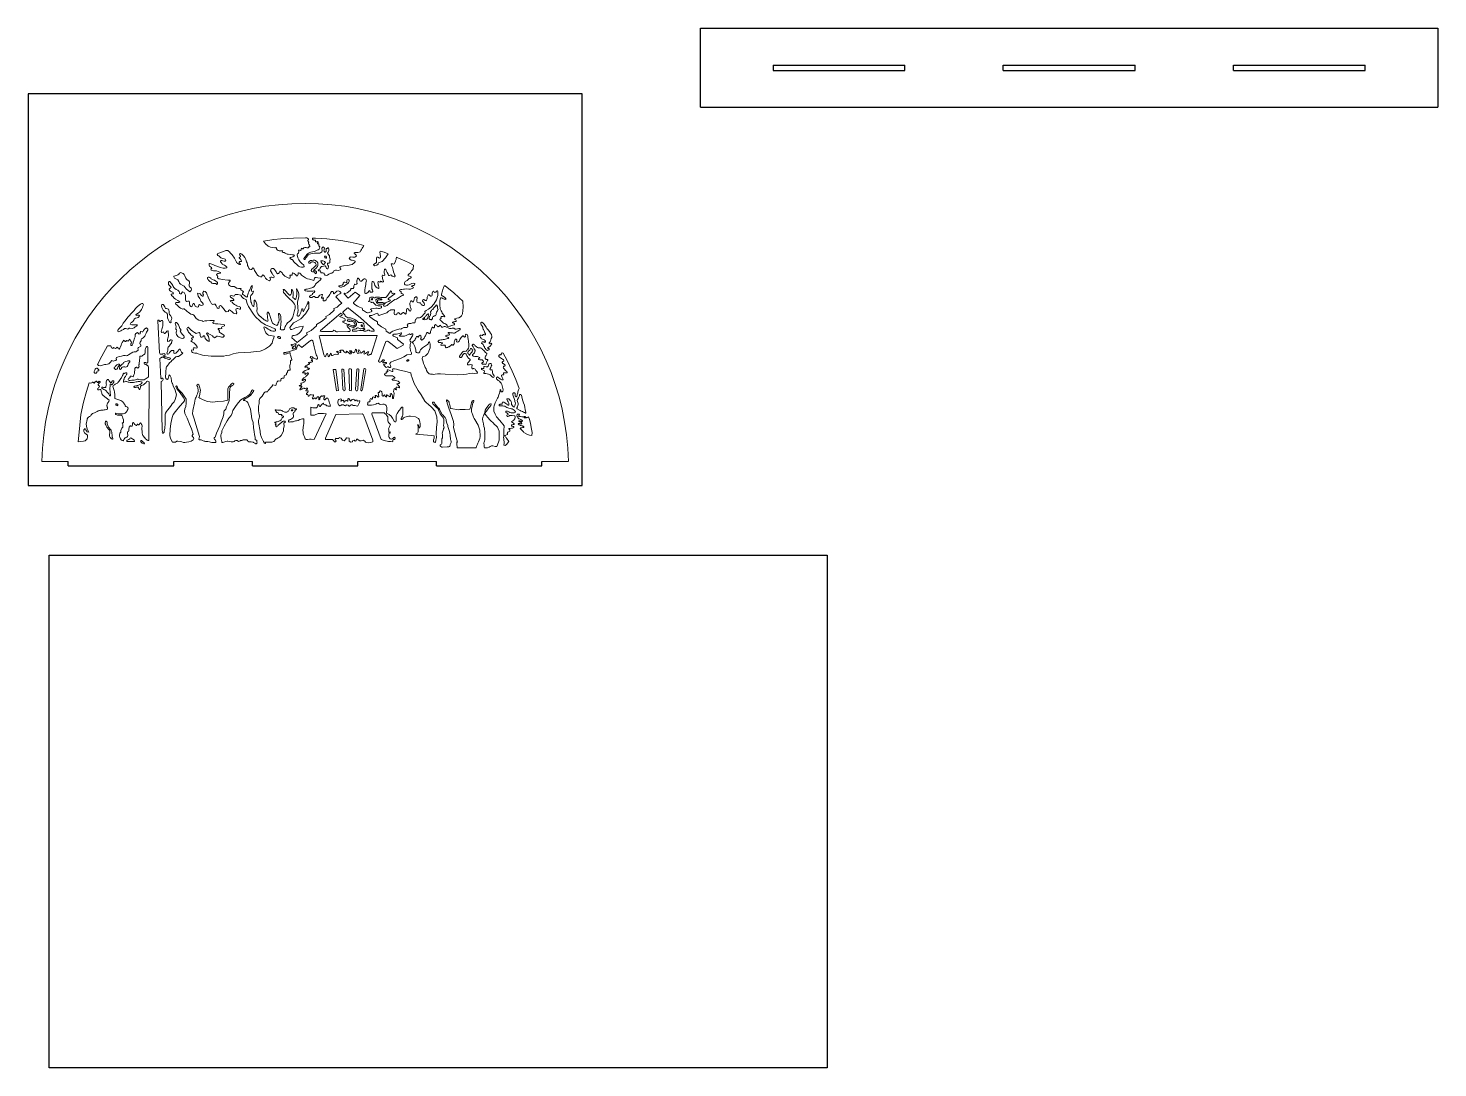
# Model space of a CAD drawing. Header units: millimetres. Extents: x 0 to 1069, y -442 to 347.
import ezdxf

# ---------------------------------------------------------------- set-up
doc = ezdxf.new("R2010")
doc.units = ezdxf.units.MM
picture_1 = doc.add_image_def('image1.jpg', size_in_pixel=(1299, 856))

# ---------------------------------------------------------------- blocks, each defined once
blk = doc.blocks.new('derp1')
at = {"lineweight": 5}
blk.add_lwpolyline([(115.1, 45.8), (115.5, 45.1), (116, 44.6), (116.6, 44.4), (116.9, 44.6), (117, 45.3), (116.7, 45.9), (116.4, 46.3), (116.4, 47), (116.4, 47.8), (116.4, 48.5), (116.3, 49.5), (116.2, 50.3), (116.2, 51), (115.8, 52.2), (115.7, 52.7), (115.3, 53.3), (114.8, 54.1), (114.5, 54.6), (114.1, 55.2), (113.8, 55.8), (113.6, 56.4), (113.3, 57.2), (113, 58.2), (112.9, 58.9), (112.8, 59.7), (112.7, 60.6), (112.4, 61), (112, 61.4), (111.6, 61.2), (111.5, 60.6), (111.4, 59.8), (111.4, 58.9), (111.8, 57.7), (112.1, 56.9), (112.5, 55.8), (113, 55), (113.3, 54.3), (113.8, 53.6), (114.4, 52.7), (114.7, 52.1), (114.7, 51.6), (114.7, 50.9), (114.7, 50), (114.5, 49), (114.5, 47.8), (114.6, 47), (114.8, 46.4), (115.1, 45.8)], dxfattribs=at)
blk = doc.blocks.new('alles1')
at = {"lineweight": 5}
for p, q in [((-249.5, 4), (-224.5, 4)), ((-124.5, 4), (-50, 4)), ((50, 4), (124.5, 4)), ((224.5, 4), (249.5, 4))]:
    blk.add_line(p, q, dxfattribs=at)
for p, q in [((-224.5, 0), (-224.5, 4)), ((-124.5, 0), (-124.5, 4)), ((-50, 0), (-50, 4)), ((-50, 0), (50, 0)), ((50, 0), (50, 4)), ((124.5, 0), (124.5, 4)), ((124.5, 0), (224.5, 0)), ((224.5, 0), (224.5, 4)), ((-224.5, 0), (-124.5, 0))]:
    blk.add_line(p, q)
for points in [[(-39.5, 213), (-37.4, 210.2), (-34.9, 208.1), (-32.8, 207.3), (-30.9, 206.8), (-28.8, 206.6), (-27.9, 207), (-26.8, 206.6), (-27.4, 205.9), (-27.4, 205.9), (-26.6, 204.6), (-25.4, 203.9), (-24.5, 203.6), (-23.3, 203.6), (-22.4, 203.8), (-21.2, 203.7), (-21.2, 203.7), (-21.3, 203), (-21.8, 202.5), (-21.8, 202.5), (-20.8, 202), (-19.8, 202), (-19, 201.6), (-17.7, 201), (-17, 200.5), (-16, 200.4), (-14.1, 200.1), (-12.1, 199.9), (-11, 199.9), (-10.2, 199.5), (-10.8, 198.8), (-11.5, 198.1), (-12.6, 197.8), (-13.7, 197.4), (-14.4, 196.9), (-14.3, 196.3), (-12.9, 195.6), (-12.2, 195.4), (-11.7, 194.9), (-10.7, 193.4), (-9.3, 192.1), (-8.3, 191.2), (-7.3, 190.1), (-6.4, 189.3), (-5, 188.6), (-3.4, 188.3), (-1.8, 188.1), (-1.3, 188.4), (-0.9, 188.9), (-1.3, 190), (-3.3, 192), (-4.8, 193.2), (-6, 195.2), (-6.8, 197.1), (-7.5, 199.8), (-7.2, 200.8), (-6.2, 201.5), (-5.9, 203.2), (-6.2, 204.2), (-5.4, 204.3), (-4.4, 203.9), (-3.9, 204.7), (-3.9, 205.4), (-3.5, 206.2), (-2.9, 206), (-2.6, 205.7), (-1.9, 205.7), (-1.3, 206.5), (-0.2, 206.9), (1, 207), (1.7, 206.6), (2.9, 206.7), (3.3, 207), (3.3, 207.4), (3.7, 207.5), (4.4, 207.6), (4.6, 208.5), (4.2, 209.1), (3.6, 210), (3.1, 210.9), (3.2, 211.6), (3.5, 212), (3.6, 212.3), (3.2, 212.8), (2.8, 212.9), (2.6, 213.3), (2.5, 213.6), (2.7, 213.9), (3.1, 214.1), (3.1, 214.7), (3, 215.2), (2.4, 215.7), (1.6, 216), (0.3, 216.1), (-11.1, 215.7), (-23, 215.1), (-29.7, 214.5), (-39.5, 213)], [(-0.2, 195.4), (-0.7, 195.6), (-1.1, 196), (-1.2, 196.4), (-0.9, 196.9), (-0.6, 197.4), (-0.1, 197.9), (0.3, 198.4), (0.9, 199.3), (1.5, 200.2), (2.3, 201), (3.2, 201.6), (4.4, 202.1), (5.5, 202.5), (6.9, 202.9), (9, 203.2), (10.3, 203.8), (11.3, 204.2), (12.5, 204.7), (13.4, 205.4), (13.7, 206.5), (13.9, 207.2), (14, 207.7), (13.6, 207.9), (13.4, 208.1), (13.1, 208.5), (13.1, 209.8), (13, 210.3), (12.6, 210.4), (12.4, 210.4), (12, 210.5), (11.8, 210.7), (11.8, 211.1), (12.3, 211.6), (12.3, 212.2), (11.7, 212.4), (11.3, 212.2), (10.8, 212.1), (10.4, 212.1), (10.1, 212.3), (9.8, 212.6), (9.7, 213.1), (9.8, 213.5), (9.5, 213.9), (9, 213.8), (8.7, 213.7), (8.2, 213.7), (7.7, 214.2), (7.4, 214.6), (7.1, 214.9), (7.1, 215.5), (7.3, 215.8), (8.1, 215.7), (9.7, 215.6), (20.7, 215), (33.8, 213.5), (42.7, 211.9), (51.1, 210.1), (55.7, 208.7), (55.5, 208), (55.1, 207.3), (54.7, 207.1), (54.2, 206.3), (53.5, 205), (52.8, 204.1), (52.1, 202.9), (51.2, 202.3), (50, 202), (48.2, 202), (47.2, 202), (46.6, 201.7), (46.6, 201.3), (47.2, 200.8), (47.8, 200.1), (48.4, 199.5), (48.7, 198.9), (48.7, 198.6), (48, 198.2), (47, 197.8), (45.3, 197.8), (43.3, 198.1), (42.6, 197.7), (42, 196.8), (41.9, 196.3), (42.4, 195.7), (42.9, 195.2), (43.7, 195), (44.7, 194.8), (45.8, 194.7), (46.8, 194.3), (47.3, 194), (47.5, 193.6), (47.3, 193.2), (46.9, 192.7), (46.5, 192.2), (44.5, 190.9), (43.1, 190.5), (40.5, 189.8), (36.3, 189.4), (34.7, 189.1), (33.7, 189), (33, 188.5), (33, 188), (33.5, 187.2), (33.9, 186.6), (34, 186), (33.2, 185.6), (31.7, 185.2), (29.9, 185.4), (28.9, 185.4), (27.5, 184.8), (27.1, 184.6), (26.8, 184.1), (26.6, 183.5), (26.1, 183), (25.3, 182.6), (24.3, 182.5), (23.1, 182), (22.5, 181.5), (21.2, 180.7), (20.6, 180.4), (19.7, 180.6), (19.2, 180.5), (18.6, 180.7), (18.2, 181), (18.3, 181.7), (18.2, 182.2), (17.7, 182.6), (16.9, 182.9), (16.3, 182.8), (15.6, 182.7), (15, 182.9), (14.8, 183), (14.8, 183.6), (14.6, 184.4), (14.2, 184.7), (13.3, 184.8), (12.9, 184.9), (12.5, 185.3), (12.6, 185.7), (13.8, 186.4), (14.4, 187.3), (15, 188.2), (15.4, 188.8), (16.2, 188.8), (17.3, 189.1), (18.6, 189.5), (19.1, 189.4), (19.9, 188.3), (20.4, 187), (20.9, 186.5), (21.5, 186.6), (22, 187.3), (22.3, 188.5), (22.2, 189.3), (21.6, 190.2), (21.2, 191.2), (21.3, 191.9), (22.9, 192), (23.4, 192.2), (23.5, 192.6), (23.4, 194.1), (23.6, 195.9), (23.2, 197.8), (23, 199.1), (22, 200.4), (21.5, 201.2), (21.2, 201.6), (22, 202.5), (22.2, 203.1), (22.5, 204), (22.6, 204.9), (22.5, 205.7), (22.3, 206.2), (21.9, 206.5), (21.3, 206.5), (21.2, 206.2), (20.9, 206), (20.4, 205.8), (19.9, 205.6), (19.9, 205.2), (20, 204.7), (20.1, 204), (19.9, 203.4), (19.6, 203), (19.2, 202.5), (18.6, 202.4), (18.3, 202.8), (18, 203.1), (17.9, 203.7), (18.1, 204.4), (18.2, 205.2), (18.3, 206.1), (18, 207), (17, 207.4), (16.4, 206.9), (16, 206.3), (15.9, 205.4), (16.1, 204.7), (16.2, 203.7), (16, 202.9), (15.6, 202.6), (14.9, 202.2), (14.5, 201.9), (13.8, 201.6), (12.7, 201.6), (8.8, 201.5), (6.7, 201.2), (4, 200.4), (3, 199.8), (2.3, 199.1), (1.3, 197.7), (0.7, 197), (0.3, 196.2), (0.2, 196), (0.1, 195.7), (-0.2, 195.4)], [(-48.5, 151.4), (-48.9, 151), (-49.3, 151.1), (-49.8, 151.5), (-50.4, 152.8), (-50.9, 154.3), (-51.3, 155.5), (-51.6, 156.7), (-51.7, 158.2), (-51.7, 160), (-51.4, 161.4), (-50.6, 162.4), (-49.7, 163.5), (-49.3, 164.1), (-49.1, 164.6), (-49, 165.1), (-49.4, 165.4), (-50.4, 165.3), (-50.8, 165.7), (-50.8, 166.5), (-50.7, 167.2), (-50.4, 168), (-50.3, 169), (-50.1, 169.9), (-49.9, 170.5), (-50.2, 170.6), (-50.6, 170.4), (-51.1, 170), (-51.6, 169.4), (-51.9, 168.4), (-52.2, 167.6), (-52.5, 166.7), (-53, 165.7), (-53.5, 164.8), (-54, 163.6), (-54.4, 162.1), (-54.5, 161.3), (-54.5, 160.4), (-54.8, 160.1), (-55, 160), (-55.4, 159.9), (-56, 160.2), (-56.8, 160.7), (-57.3, 161.3), (-58.3, 161.9), (-58.9, 162.4), (-59.2, 162.7), (-59.3, 163), (-59.2, 163.5), (-58.7, 164.1), (-58.3, 164.8), (-58.6, 165.2), (-59.5, 165.8), (-60.6, 166.3), (-61.1, 166.6), (-61.2, 166.8), (-60.8, 167.3), (-60.6, 167.7), (-60.8, 168), (-61.9, 168.1), (-62.6, 168.1), (-63.3, 168.1), (-64.3, 168.2), (-65, 168.4), (-65.8, 169.1), (-67.2, 169.8), (-68.1, 170), (-69.7, 169.9), (-70.8, 170.1), (-71.6, 170.8), (-72.2, 171.6), (-72.6, 172.4), (-72.5, 173.2), (-71.8, 174.3), (-71, 175.4), (-70.9, 175.9), (-73.2, 175.9), (-78.5, 176.5), (-81, 177.1), (-81.8, 177.3), (-82.6, 177.7), (-82.8, 177.9), (-82.9, 178.2), (-82.9, 178.8), (-82.7, 179.3), (-82.9, 179.8), (-83.3, 180.3), (-83.7, 180.7), (-83.9, 181.2), (-83.6, 181.7), (-82.8, 182.3), (-82.2, 182.3), (-81.1, 182.4), (-80.5, 182.6), (-80.2, 182.8), (-80.2, 183.2), (-82.5, 184), (-84, 184.7), (-84.6, 184.8), (-85.4, 184.9), (-86.7, 184.9), (-88.1, 185.1), (-88.9, 185.5), (-89.2, 185.8), (-89.3, 186.2), (-89.1, 186.7), (-88.4, 187.3), (-88.6, 188), (-89.6, 188.6), (-90.6, 189.1), (-91, 189.8), (-91.1, 190.7), (-90.9, 191.5), (-90.6, 191.8), (-89.4, 191.3), (-87.4, 190.6), (-85.7, 189.9), (-82.6, 188.8), (-80.4, 187.9), (-77.7, 187.3), (-75.9, 187.3), (-74.6, 187.7), (-74.1, 188), (-74.1, 188.4), (-74.7, 189), (-75.5, 189.4), (-76.3, 190), (-77.5, 190.5), (-78.2, 190.9), (-78.6, 191.3), (-79.1, 191.8), (-79.4, 192.3), (-79.7, 192.7), (-80.1, 193.2), (-80.3, 193.6), (-80.1, 194), (-79.5, 194.4), (-78.9, 194.4), (-77.9, 194.2), (-76.8, 194), (-75.9, 194), (-75.2, 194.7), (-75.4, 195.3), (-75.9, 195.7), (-76.8, 196.1), (-77.9, 196.3), (-78.9, 196.7), (-79.8, 197.2), (-80.9, 198.1), (-81.9, 198.9), (-82.7, 199.4), (-83.4, 200.1), (-83.4, 200.3), (-83.2, 200.7), (-82.6, 201.1), (-81.7, 201.4), (-77.5, 203.1), (-75.2, 204), (-73.9, 204), (-73.3, 203.9), (-72.7, 203.5), (-71.8, 202.8), (-70.9, 201.9), (-69.2, 199.9), (-67, 196.6), (-64.9, 193.1), (-64.7, 192.7), (-64.3, 192.1), (-63.9, 191.8), (-62.7, 191), (-62.2, 190.7), (-61.6, 190.7), (-61.4, 191), (-61.6, 191.6), (-62.1, 192), (-62.4, 192.4), (-62.5, 192.9), (-62.2, 193.4), (-61.9, 193.6), (-61.1, 193.5), (-60.4, 193.5), (-60.3, 194), (-61, 195.6), (-61.5, 196), (-61.8, 196.3), (-62.3, 196.6), (-62.5, 196.8), (-62.6, 197.5), (-61.8, 197.7), (-61.4, 198.1), (-61.4, 198.7), (-62, 199.7), (-62.1, 200.4), (-61.9, 200.8), (-61.6, 201), (-61.2, 201.1), (-60.5, 200.8), (-60, 200.4), (-58.4, 198.9), (-57, 197.3), (-56.3, 195.6), (-55.6, 193.3), (-55, 192.2), (-54.7, 190.9), (-54.5, 189.9), (-54.1, 189), (-53.8, 188.2), (-53.3, 187.3), (-52.6, 186.4), (-51.6, 186), (-50.7, 185.9), (-50.1, 186.7), (-49.9, 187.4), (-49.5, 187.6), (-48.6, 187.1), (-47.9, 185.1), (-46.6, 183.1), (-45, 180.5), (-44, 179.7), (-42.4, 179.1), (-41.1, 179.2), (-40.7, 180.7), (-40, 180.9), (-38.6, 179.7), (-37.7, 177.9), (-36.3, 176.5), (-34.1, 175.3), (-33, 175.8), (-32.8, 177), (-33.4, 178.4), (-32.5, 178.9), (-31.6, 178.7), (-29.8, 178), (-29.4, 179.3), (-30, 180.5), (-30.6, 181.1), (-31.2, 182.1), (-32.2, 183.8), (-32.8, 184.8), (-32.2, 186.6), (-31.4, 187.1), (-30.1, 187), (-28.9, 186), (-28.1, 184.8), (-27.4, 183.8), (-27, 182.9), (-25.8, 182), (-25.1, 182.2), (-24.7, 183), (-24.1, 184), (-23.6, 184.3), (-21.9, 182.8), (-21.3, 181.9), (-20.6, 181.1), (-19.2, 179.6), (-17.3, 178.7), (-15.4, 177.9), (-14.5, 177.9), (-14.1, 178.7), (-14.3, 179.6), (-14.4, 180.5), (-14.2, 180.7), (-13.5, 180.7), (-13, 180.5), (-12.5, 180.5), (-12.2, 180.9), (-12.3, 181.9), (-12, 182.6), (-11.6, 182.8), (-10.4, 182.1), (-8.9, 180.8), (-8.1, 180), (-7.1, 180.1), (-6.5, 181.5), (-6.6, 182.4), (-6.2, 183), (-5, 182.5), (-4.1, 181.6), (-3.5, 180.7), (-1.5, 179.3), (0.3, 178.2), (2.4, 177.2), (4.3, 176.7), (8.3, 175.6), (8.5, 176.1), (8.7, 176.7), (8.9, 177.7), (9.4, 178.4), (10.5, 178.3), (12.2, 178), (14.5, 177.8), (15.3, 177.1), (15, 176.4), (14.1, 175.6), (12.9, 174.8), (12, 174), (10.7, 173), (9.9, 172), (9.4, 171.1), (8.5, 169.9), (7.2, 169), (4.1, 168), (2.1, 167.5), (0.8, 167.3), (-0.1, 166.9), (-0.6, 166.4), (0.3, 165.7), (2, 165.4), (3.4, 165.4), (5.4, 165.5), (7.4, 165.6), (8.6, 165.7), (9.2, 165), (8.6, 164.3), (7.9, 164), (6.9, 163.4), (7.1, 163), (6.9, 162.3), (5.7, 161.6), (4.7, 161), (4, 160.4), (4.4, 159.6), (6.4, 159.4), (7.9, 160.4), (8.8, 160.4), (9.7, 159.4), (12.2, 159.5), (14, 161.6), (15.5, 162.4), (16.5, 162.2), (16.1, 160.9), (15.5, 159.6), (16.3, 158.6), (16.9, 159.2), (17.4, 159.2), (17.5, 158.6), (17.2, 157.8), (17.1, 156.6), (17.2, 156.3), (18.6, 156.4), (19.8, 157.4), (20.9, 159), (22.1, 160.5), (23.3, 162.2), (24.1, 163.6), (25.1, 165.1), (25.9, 165), (26.9, 164.4), (26.8, 163.2), (27.1, 162.8), (28.7, 164.1), (30.1, 165.5), (31.8, 165.7), (32.8, 165.2), (34, 164.2), (33.8, 163.5), (33, 162.9), (30.8, 161.7), (29.1, 160.2), (34.8, 154.2), (32.4, 152.2), (30.5, 150.3), (28.3, 149.4), (27.3, 148.9), (27.4, 147.5), (23.2, 143.5), (19.7, 141.5), (19.8, 140.2), (15.4, 136.7), (10.7, 134), (10.7, 132.7), (5.7, 128.1), (1.4, 125.9), (2.1, 124.3), (-7.6, 116.8), (-10.3, 119.2), (-12.5, 121.1), (-12.4, 122.4), (-12.3, 123.2), (-11.7, 123.6), (-10.4, 123.5), (-8, 124), (-5.5, 125.6), (-4.4, 126.9), (-3.1, 128.8), (-2.1, 131), (-1.7, 132.4), (-5.4, 131.8), (-9.2, 130.7), (-10.9, 129.7), (-12.7, 129), (-13.7, 129.2), (-14.5, 131.1), (-11.1, 135.3), (-8.5, 136.7), (-4.1, 139.1), (0.5, 144.1), (3.4, 148.9), (3.6, 155.2), (3.3, 155.6), (2.7, 155.5), (2.6, 155.1), (2.5, 154.4), (2.5, 153.9), (2.1, 153.2), (-1.4, 146.3), (-1.9, 146.3), (-2.3, 146.7), (-2.3, 147.2), (-2.2, 147.8), (-2, 148.3), (-2.4, 148.7), (-2.7, 148.7), (-3.1, 148.3), (-3.3, 147.8), (-4.1, 145.4), (-4.6, 144.1), (-5.1, 143.2), (-5.4, 142.5), (-6, 142.1), (-6.3, 141.8), (-6.9, 141.9), (-7.4, 142.1), (-7.6, 142.4), (-7.5, 143.2), (-7.1, 144.1), (-6.8, 145.3), (-6.7, 147.4), (-6.8, 149.4), (-7.1, 155.3), (-6.3, 158.9), (-6, 160.5), (-6.1, 162.3), (-6.4, 164.4), (-7.4, 166.8), (-7.8, 167.7), (-8.1, 167.8), (-8.3, 167.7), (-8.3, 167.6), (-8.3, 167.4), (-8.2, 167.1), (-8.1, 166.7), (-8, 166.2), (-8, 165.6), (-7.9, 162.6), (-8.1, 160.5), (-8.5, 159.1), (-8.9, 158.2), (-9.3, 157.6), (-9.7, 157.6), (-9.9, 157.8), (-10.2, 158.1), (-11.6, 159.5), (-11.4, 161.6), (-11.4, 163.1), (-11.4, 164.5), (-11.5, 165.6), (-12.2, 167), (-12.6, 167.1), (-12.9, 166.8), (-12.8, 164.6), (-13, 163.7), (-13.2, 162.8), (-13.4, 162.4), (-13.7, 162.1), (-14.1, 161.8), (-14.7, 161.8), (-19.8, 166.9), (-20.4, 167), (-20.7, 166.9), (-20.7, 166.6), (-20.6, 166.1), (-20.6, 165.5), (-20.8, 164.8), (-20.5, 164.2), (-20.2, 163.9), (-17.1, 160.5), (-15.3, 158.9), (-11.8, 155.6), (-10.1, 153.1), (-9.5, 151.8), (-9.4, 150.9), (-9.5, 149.5), (-9.7, 148.2), (-10, 147.3), (-11.2, 142.2), (-11.8, 140.2), (-12.6, 139.2), (-13.3, 138.4), (-13.7, 137.8), (-14.6, 137), (-15.8, 136.1), (-16.3, 135.7), (-17.6, 134.1), (-18.4, 133), (-18.9, 132.1), (-19.1, 131.3), (-19.3, 130.5), (-19.4, 129.9), (-19.4, 129.5), (-19.7, 129.2), (-20.2, 129.1), (-20.5, 128.9), (-21, 128.9), (-21.7, 128.9), (-22.5, 128.8), (-22.8, 128.9), (-23.2, 129.2), (-23.4, 129.5), (-23.5, 129.7), (-23.4, 130.2), (-23, 134.6), (-22.8, 136.7), (-22.9, 138.6), (-22.9, 140.2), (-22.9, 141.3), (-23.4, 142.7), (-23.9, 143.5), (-24.3, 144.2), (-24.8, 144.4), (-25.1, 144.3), (-25.3, 143.9), (-25, 140.5), (-24.6, 138.7), (-24.6, 137.8), (-24.9, 136.5), (-25.4, 135.3), (-26, 134), (-26.4, 133.1), (-26.9, 133), (-27.5, 133.2), (-28.3, 133.5), (-29.1, 133.8), (-30.1, 134.5), (-30.8, 135.1), (-31.2, 135.7), (-31.7, 136.7), (-32.3, 138.7), (-32.9, 140.4), (-33.6, 142.4), (-33.9, 143.6), (-34.9, 145.5), (-35.2, 145.7), (-35.6, 145.6), (-36.1, 144.9), (-36.1, 144), (-35.7, 141.5), (-35.7, 140.6), (-35.6, 139.8), (-35.3, 139.1), (-35.2, 138.5), (-35.1, 138), (-35.2, 137.5), (-35.4, 137), (-35.9, 136.9), (-36.3, 137.1), (-37, 137.4), (-37.9, 137.9), (-38.8, 138.4), (-39.7, 139.2), (-41.4, 140.4), (-43.8, 142.6), (-44.7, 144.1), (-45.6, 145.2), (-45.8, 146.5), (-45.5, 149.2), (-45.7, 151.4), (-45.8, 153.1), (-46.2, 154.1), (-46.8, 155.8), (-47.6, 157), (-48.2, 156.8), (-48.4, 156.3), (-48.4, 155.2), (-48.4, 153.6), (-48.5, 151.4)], [(71.3, 203.5), (74.9, 202.3), (78.6, 200.9), (76.1, 197.1), (73, 193.7), (69.6, 192.4), (69.1, 191.7), (69.4, 191.1), (68.1, 190.1), (65.9, 189.5), (65, 190), (64.7, 190.7), (66.5, 191.7), (67.6, 192.7), (67.7, 194), (67.7, 195.2), (67.8, 196.9), (68.1, 197.7), (69, 197.6), (70.6, 196.8), (71.3, 197), (71.5, 198.1), (71, 201), (70.9, 202.4), (71.1, 203.1), (71.3, 203.5)], [(10, 181.8), (9.6, 182.1), (9.5, 182.3), (9.3, 182.9), (9.2, 183.2), (8.8, 183.5), (8.4, 183.7), (7.8, 183.7), (7, 183.8), (6.4, 184.1), (6.2, 184.2), (5.9, 184.7), (5.8, 185.1), (5.8, 185.5), (6.2, 186.1), (6.8, 186.6), (7.6, 187.3), (8.5, 188.2), (9.3, 188.8), (9.8, 189.4), (10.4, 190.1), (10.6, 190.5), (10.6, 190.9), (10.1, 191.5), (9.8, 192.1), (9.1, 192.6), (8.4, 193), (7.5, 193.2), (6.5, 193.2), (5.8, 192.9), (4.7, 192.1), (4.2, 192.1), (3.6, 192.1), (3.3, 192.8), (3.4, 193.4), (4.3, 193.9), (5.1, 194.4), (6.3, 194.6), (7.7, 194.8), (9.1, 194.8), (9.7, 194.6), (10.6, 194), (11.3, 193.3), (11.9, 192.2), (12.2, 191.2), (12.2, 190.2), (12, 189.5), (11.6, 188.8), (11.1, 188.1), (10.7, 187.6), (10, 186.8), (9.1, 186.2), (8.6, 185.7), (8.2, 185.3), (8.2, 185.3), (8.1, 184.9), (8.8, 184.8), (9.7, 184.9), (9.9, 184.6), (10.2, 184.3), (10.5, 184.1), (10.7, 183.8), (10.8, 183.6), (10.8, 183.1), (10.7, 182.7), (10.5, 182.4), (10.1, 181.8)], [(17.7, 190.9), (17, 190.8), (16.4, 191.3), (16, 191.9), (15.6, 192.5), (15.3, 193.1), (15.1, 193.5), (15, 193.9), (15.2, 194.2), (15.9, 194.3), (16.7, 194.3), (17.7, 194), (18.3, 193.7), (18.8, 193.3), (19.1, 193), (19.2, 192.6), (19.1, 192.2), (18.8, 191.9), (18.5, 191.5), (17.7, 190.9)], [(18.6, 198.6), (18.4, 198.5), (18.4, 198.2), (18.6, 197.8), (18.8, 197.5), (19.1, 197.1), (19.5, 196.8), (19.9, 196.7), (20.1, 196.9), (20.2, 197.1), (20.2, 197.4), (20.2, 197.8), (20.1, 198), (19.9, 198.2), (19.6, 198.6), (19.1, 198.8), (18.6, 198.6)], [(47.3, 164.6), (40.9, 158.8), (37, 162.8), (37, 163.5), (37.4, 163.7), (38.4, 163.4), (40, 163.8), (42.7, 166.2), (43.3, 167.2), (43.4, 168.1), (45.5, 167.9), (46.2, 169.1), (46.3, 170.4), (46.7, 171.7), (47, 172.2), (48.2, 171.9), (48.8, 172), (49.2, 172.7), (49.1, 173.9), (49.1, 175.2), (49.2, 176.3), (49.5, 177.4), (49.9, 177.8), (50.3, 177.8), (50.9, 177.2), (51.4, 176.5), (51.9, 175.4), (52.4, 175), (52.6, 174.8), (53.3, 175.1), (54.3, 175.9), (55.3, 176.7), (56.1, 177.1), (56.7, 177.1), (57.5, 176.8), (57.9, 176), (58.1, 175.2), (57.7, 173.5), (57.6, 171.8), (57.2, 170.2), (56.8, 168.6), (56.5, 166.6), (56.5, 165.3), (56.5, 164.2), (56.7, 163.5), (57.1, 163.3), (58, 163.4), (59.6, 164.3), (60.8, 165.8), (61.2, 166.2), (61.8, 164.9), (62.1, 164.6), (62.9, 164.5), (63.5, 164.6), (64.1, 165.3), (64, 166.6), (63.3, 167.8), (63.2, 168.9), (63.2, 170.4), (63.2, 172), (63.2, 173.2), (63.5, 174.3), (63.8, 174.6), (64.3, 174.6), (65, 174.1), (65.3, 173.5), (65.8, 172.3), (66.2, 170.8), (66.7, 170.1), (67.4, 169.4), (68.4, 168.7), (69.6, 168.1), (69.8, 168.4), (69.9, 169.3), (69.6, 171.1), (69.2, 171.6), (69.1, 172.5), (69, 173.4), (69.2, 174.2), (69.6, 174.6), (70.1, 174.4), (70.9, 173.9), (71.6, 174.7), (71.8, 174.9), (72.3, 174.6), (72.8, 174.2), (73.5, 174.1), (74.1, 174.4), (74.3, 174.7), (74.1, 175.6), (73.7, 176.5), (73.4, 177.4), (73.2, 178.5), (73.1, 179.4), (73.1, 180), (73.3, 180.5), (73.7, 180.6), (74.5, 180.4), (75, 180.2), (75.5, 180.5), (75.7, 181), (75, 183), (74.8, 183.9), (74.9, 184.7), (75.1, 185.5), (75.3, 186), (75.7, 186.3), (76.1, 186.3), (76.5, 185.9), (76.9, 185.1), (77.2, 184.4), (77.9, 183.1), (78.6, 181.7), (79.2, 180.6), (79.5, 180.2), (80.1, 180.2), (80.5, 180.7), (81.1, 181), (81.3, 181), (81.9, 180.6), (82.6, 179.8), (83.4, 179.3), (84.3, 179.2), (85, 179.2), (85.3, 179.9), (84.8, 181.1), (84.3, 182.3), (83.8, 183.7), (83.5, 185.3), (83.2, 186.6), (82.7, 188), (82.2, 189.3), (81.9, 190.3), (81.7, 191.1), (81.9, 191.3), (82.4, 191.5), (83.2, 191.3), (83.9, 191.1), (84.5, 191.4), (85.8, 193.6), (85.8, 194.3), (86.2, 195.4), (86.4, 196.4), (86.6, 197.4), (86.7, 197.7), (87.2, 197.5), (88, 197), (94.4, 194.3), (98.7, 192.2), (102.6, 190), (102.8, 189.6), (102.7, 188.8), (102.5, 187.8), (102.4, 186.6), (101.9, 185.6), (101, 184.6), (99.5, 182.6), (98.7, 181.8), (97.8, 180.8), (97.8, 180.1), (98.8, 179.6), (100, 179.3), (100.6, 179), (100.6, 178.5), (99.9, 177.9), (98.6, 177.4), (97.7, 176.5), (96.7, 175.7), (94.9, 174.5), (94.1, 173.5), (94.3, 172.2), (94.9, 171.5), (96, 171.3), (97, 171.3), (98.7, 171.5), (100, 172.1), (101.1, 172.7), (102.9, 172.9), (104, 172.8), (103.7, 171.3), (103.1, 170.9), (102.2, 170.7), (101.4, 170.5), (101, 170), (101, 170), (102, 169.5), (102.5, 169.1), (102.7, 168.6), (102.1, 168.4), (99.8, 167.5), (98.2, 167.5), (96, 167.7), (94.2, 167.5), (93.3, 167.5), (91.8, 167), (90.7, 166.9), (89.8, 166.6), (89.6, 166), (89.8, 165.7), (90.6, 165.3), (91.2, 165), (91.2, 164.6), (91.1, 164), (91.2, 163.2), (92.2, 162.8), (92.7, 162.8), (92.7, 162.8), (93.1, 162.3), (93.2, 162), (93.1, 161.7), (92.6, 161.3), (91.3, 160.9), (86.6, 158), (84.9, 157.5), (81.6, 155.2), (80.1, 153.9), (79, 153.3), (78.4, 152.5), (77.8, 151.9), (76.7, 151.5), (76.3, 151.4), (75.6, 151.3), (74.5, 151.3), (74.5, 151.3), (74.3, 152.1), (74.6, 152.9), (75.7, 153.8), (76.2, 154.3), (77.6, 155.2), (79.4, 155.8), (80.5, 156.6), (81, 156.9), (79.3, 157.6), (78.8, 157.7), (78.8, 157.7), (78.7, 158.2), (78.7, 158.2), (79.5, 158.7), (84.9, 162.8), (85, 163.4), (84, 163.5), (83.2, 163.4), (82.8, 163.4), (82.3, 163.5), (81.8, 165.5), (81.4, 165.7), (80.9, 165.4), (80.7, 164.8), (77.6, 160.3), (76.6, 159.6), (75.8, 159.5), (74.8, 159.5), (74.1, 159.5), (73.1, 159.5), (71.9, 159.6), (70.6, 159.7), (69.3, 159.8), (68.3, 159.8), (67, 159.7), (66.1, 159.3), (65.5, 159.1), (64.6, 159.7), (64, 159.9), (63.3, 159.9), (62.2, 159.9), (61.5, 159.4), (61.3, 158.8), (61.1, 158.1), (61.2, 157.2), (61.2, 156.6), (61.2, 156.6), (60.2, 156), (60.1, 155.7), (60.6, 155.6), (61.7, 155.5), (61.7, 155.5)], [(-105.9, 109.4), (-107.3, 109.7), (-107.6, 109.3), (-107.8, 108.7), (-107.5, 108), (-106.6, 107.3), (-105.9, 106.9), (-104.6, 106.7), (-104, 106.8), (-102.5, 106.7), (-101.4, 106), (-99.2, 105.4), (-97.4, 104.9), (-95.6, 104.5), (-92, 104.1), (-89, 103.9), (-86, 103.9), (-81.7, 103.8), (-77.2, 103.8), (-74.9, 104.5), (-71.6, 104.9), (-68.1, 106), (-65.2, 106.6), (-63.5, 107.1), (-51.3, 107.6), (-46.4, 108.2), (-42.6, 108.6), (-40.1, 109.4), (-37.4, 110.7), (-35.6, 112), (-33.9, 113.3), (-31.2, 116.1), (-30.5, 118.9), (-29.7, 121.2), (-29.4, 122.9), (-32.9, 123.4), (-34.6, 123.9), (-35.6, 124.4), (-36.4, 125), (-37.3, 126), (-37.9, 127.4), (-38.4, 128.7), (-38.8, 130), (-39.1, 131.4), (-38.5, 131.6), (-37.1, 131), (-36.3, 130.4), (-35.1, 129.6), (-33.9, 128.8), (-32.3, 127.9), (-30.7, 127.5), (-29.4, 127.4), (-28.9, 127.5), (-28.2, 127.9), (-28, 129), (-28.7, 129.8), (-29.9, 130.5), (-31, 130.8), (-32.2, 131.3), (-37.6, 133.4), (-41.6, 136.1), (-43, 137.4), (-47.1, 141), (-49, 143.6), (-53.8, 151), (-54.9, 153.9), (-55.5, 155.9), (-55.9, 157.5), (-58.3, 158.6), (-59.9, 160.2), (-60.8, 161.8), (-63.7, 162.2), (-64.8, 162.2), (-66.3, 162.2), (-67, 161.2), (-67, 161.2), (-68.3, 160.7), (-68.8, 161.2), (-70.1, 161.3), (-70.7, 160.9), (-71, 160.6), (-70.6, 159.9), (-69.1, 158.9), (-68.3, 158.1), (-67.7, 157.4), (-67.7, 156.7), (-68.3, 156.5), (-69.4, 156.7), (-70.4, 156.7), (-70.9, 156.4), (-70.7, 155.7), (-69.3, 154.9), (-68.1, 153.7), (-67, 152.9), (-65.7, 152.1), (-64.7, 151.5), (-64, 151.3), (-62.4, 150.8), (-61.3, 150.2), (-61.2, 149.3), (-61.4, 148.5), (-62.3, 148.3), (-63.7, 149), (-64.5, 149), (-65.5, 148.6), (-65.8, 147.9), (-64.7, 144.8), (-65.2, 144.1), (-67.8, 144.7), (-69.2, 145.8), (-70.6, 147.3), (-71.8, 147.9), (-72.6, 147.1), (-72.6, 146.3), (-72.6, 146.3), (-74.7, 146), (-76, 147.2), (-77.3, 148.9), (-78.3, 150.1), (-79.2, 151.2), (-80.1, 151.8), (-81.5, 151.2), (-81.5, 149.2), (-82.3, 148.9), (-83.4, 149.8), (-84.3, 151.6), (-85.2, 153), (-86.6, 153), (-87.6, 152.8), (-88.7, 153.5), (-89.8, 155.5), (-91.5, 158.7), (-92.3, 160.6), (-93, 161.9), (-93.6, 163.8), (-94.7, 165.2), (-95.9, 165.4), (-97.1, 164.2), (-96.8, 163), (-96.4, 162), (-96.7, 160.8), (-97.4, 160.7), (-98.6, 161.6), (-99.6, 162.8), (-100.3, 163.2), (-102.1, 163.7), (-101.6, 162.2), (-101.3, 160.7), (-99.8, 158.4), (-99.3, 157.4), (-98.7, 155.9), (-97.4, 154.3), (-96.7, 153.5), (-96.5, 152.6), (-97.8, 152), (-99.4, 152.3), (-100, 152.7), (-100.8, 152.4), (-101.1, 151.3), (-101.1, 150.5), (-101.8, 150.2), (-102.9, 150.5), (-104.1, 151.4), (-104.7, 152.8), (-105.4, 153.7), (-106.2, 153.7), (-106.8, 152.4), (-107.1, 151.4), (-107.4, 150.7), (-108.4, 150.9), (-109.2, 151.9), (-109.6, 153.5), (-109.6, 155.2), (-109.9, 156), (-111.3, 155.9), (-111.3, 155.9), (-112.2, 155.8), (-113.2, 156.4), (-113.3, 157.4), (-113.3, 159.5), (-113.3, 161.6), (-113.9, 163.1), (-114.6, 164.3), (-116.3, 164.9), (-117.6, 163.1), (-117.6, 163.1), (-118.4, 162.8), (-119, 163.2), (-119, 164), (-119.4, 165.2), (-119.9, 165.9), (-120.6, 166.4), (-122.1, 167), (-123.4, 168), (-124.3, 168.9), (-125.1, 169.9), (-125.5, 171), (-125.9, 171.9), (-126.5, 172.8), (-127.5, 173.8), (-128.2, 174.6), (-129.1, 174.7), (-129.4, 173.7), (-129.4, 172.9), (-129.4, 172.3), (-129.4, 171.7), (-128.6, 170.9), (-127.9, 170.3), (-127.3, 169.6), (-127.1, 168.9), (-128, 168.3), (-128.6, 167.8), (-128.9, 167.3), (-128.5, 166.3), (-127.5, 165.5), (-126.4, 164.9), (-125.2, 164.2), (-125, 163.6), (-124.9, 163.1), (-125.7, 162.8), (-126.7, 162.6), (-127.1, 162.4), (-126.8, 161.4), (-125.4, 160.5), (-124.2, 158.9), (-122.8, 157.8), (-120.7, 156.6), (-118.9, 155.3), (-119.7, 154.8), (-121.6, 154.8), (-122.5, 154.7), (-122.9, 153.6), (-121.4, 152.2), (-119.5, 150.3), (-118.1, 149.5), (-117.2, 148.9), (-115.8, 148.4), (-115.2, 148.6), (-114.6, 148.8), (-114, 148.2), (-113.2, 147.5), (-111.9, 146.3), (-110.7, 145.5), (-109.5, 144.6), (-108.3, 143.8), (-107.2, 143.3), (-106.6, 143.4), (-105.9, 143), (-105.2, 142.4), (-103.3, 139.5), (-100.9, 138.1), (-99.5, 137.6), (-97.7, 137.2), (-96.6, 136.6), (-95, 137.2), (-93.2, 137.5), (-90.2, 137.7), (-87.5, 137.7), (-86.2, 137.8), (-86.2, 137.8), (-86.6, 136.4), (-87.5, 135.9), (-87.2, 134.9), (-84.9, 134.4), (-82.8, 134.4), (-80.1, 134.2), (-77.7, 133.9), (-76.4, 133.4), (-76.4, 132.5), (-77.9, 132), (-79.4, 131.4), (-79.4, 131.4), (-79.1, 130.2), (-79.1, 130.2), (-80.6, 129.9), (-81.2, 130.2), (-82.3, 130.2), (-82.4, 129.4), (-81.8, 128.8), (-81.3, 128), (-81.3, 128), (-81.6, 126.9), (-80.8, 126.3), (-80, 125.6), (-78.2, 124.6), (-77.5, 124.2), (-76.8, 123.4), (-76.6, 122.8), (-77.7, 122), (-79.2, 122), (-81, 122.6), (-82.9, 122.8), (-83.8, 122.8), (-84.6, 122.3), (-84.6, 121.6), (-85.7, 121.2), (-87.1, 122.1), (-87.8, 123.2), (-89.9, 124.3), (-91.7, 125.1), (-92.6, 125.9), (-93.4, 125.8), (-93.1, 124.8), (-92.3, 123.5), (-91.7, 122.6), (-91.3, 121), (-91, 120), (-90.9, 117.8), (-92, 118.1), (-93.3, 119.1), (-94.7, 120.5), (-95, 122.2), (-95.5, 123.2), (-95.5, 123.2), (-96.3, 123), (-97, 122.3), (-97.9, 121.9), (-98.8, 121.9), (-99.5, 123.6), (-99.5, 124.7), (-99.9, 125.8), (-100.5, 126.4), (-101.3, 126.1), (-101.3, 126.1), (-102.6, 125.5), (-103.3, 125.4), (-104.8, 126.3), (-105.8, 127), (-106.8, 127.7), (-107.9, 128.5), (-109, 129.6), (-110.1, 130.7), (-111, 131.2), (-111.6, 131), (-111.6, 131), (-112.1, 129.7), (-111.8, 129.1), (-111.8, 129.1), (-111, 127.4), (-110.4, 126.7), (-109.1, 125), (-109.1, 125), (-108.3, 124), (-107.4, 123.3), (-106.5, 122.8), (-105.8, 122.3), (-105.8, 122.3), (-106.3, 121.2), (-107.3, 121.3), (-107.3, 121.3), (-107.6, 120.4), (-107.6, 120.4), (-106.7, 119.6), (-107, 118.9), (-107, 118.9), (-108.2, 118.4), (-107.7, 117.7), (-106.9, 117.2), (-106, 116.8), (-105.4, 116.5), (-104.4, 115.5), (-104.4, 115.5), (-103.5, 114.5), (-102.8, 113.7), (-102.8, 113.7), (-102.4, 112.7), (-102.4, 112.7), (-102.2, 111.6), (-103, 111.3), (-104.3, 111.6), (-105.7, 111.8), (-105.7, 111.8), (-106, 111), (-105.7, 110.4), (-105.9, 109.4)], [(-123.3, 180.1), (-124.3, 179.7), (-124.4, 179), (-123.9, 177.9), (-122.6, 177.1), (-120.5, 176.3), (-120.5, 176.3), (-119.7, 174.5), (-119.2, 173.2), (-118.1, 172.1), (-116, 171), (-114.6, 170.1), (-113.8, 168.9), (-112.6, 167.6), (-109.2, 164.9), (-108.1, 166), (-107.7, 167.3), (-107.9, 168.4), (-108.5, 169), (-109.5, 169.6), (-110, 170.3), (-110, 171.4), (-109.6, 172.9), (-109.6, 174.3), (-110.1, 175.2), (-111.7, 176.2), (-112.3, 176.9), (-113, 177.9), (-114, 179.9), (-114.8, 181.4), (-115.7, 182.1), (-116.5, 182.6), (-117.8, 183.1), (-117.8, 183.1), (-119.1, 182.5), (-119.6, 181.7), (-120.5, 180.9), (-121.3, 180.6), (-123.3, 180.1)], [(-88.7, 173.4), (-89.4, 174.2), (-90.3, 174.7), (-90.8, 175.2), (-91.6, 175.8), (-92, 176.4), (-92.4, 176.7), (-92.6, 177.2), (-92.5, 177.8), (-92.5, 178.4), (-92, 178.7), (-91.5, 178.7), (-90.8, 178.7), (-90.2, 178.4), (-89.5, 177.8), (-88.9, 177.3), (-87.9, 176.4), (-87.1, 176.1), (-86, 175.8), (-84.5, 174.9), (-83.7, 174.2), (-83.2, 173.7), (-83.2, 172.8), (-83.2, 172.1), (-83.6, 171.9), (-84.1, 172.2), (-84.6, 172.6), (-85.4, 172.8), (-86, 172.6), (-86.7, 172.6), (-87.6, 172.7), (-88.4, 173.1), (-88.7, 173.4)], [(33.3, 170.8), (32.1, 170.6), (31.9, 170.1), (32.6, 169.5), (33.5, 169.2), (34.4, 169.2), (35.2, 169.5), (36.3, 169.9), (37, 170.3), (37.7, 170.8), (38.3, 171.2), (39.3, 172), (40.1, 172.5), (41.2, 173.5), (41.7, 174.6), (41.8, 175.2), (41.9, 175.9), (40.7, 176.5), (39.9, 176.3), (39.5, 175.5), (39.5, 175), (39.6, 174.3), (39.4, 173.8), (39, 173.7), (37.8, 174.1), (37.1, 174.1), (36.2, 173.2), (36, 172), (35, 171.3), (33.3, 170.8)], [(61.7, 155.5), (62.5, 155.1), (62.8, 154.7), (63.3, 154.8), (64.1, 154.9), (65.3, 153.9), (66.3, 152.7), (67.1, 152.2), (68.2, 151.8), (69.4, 151.6), (70.3, 151.6), (71.3, 151.5), (72.1, 151.1), (72.3, 150.8), (72.4, 150.4), (72.3, 149.9), (72, 149.6), (71.4, 149.2), (70.6, 149.1), (69.6, 149.1), (68.4, 149.2), (67, 149.2), (64.7, 148.9), (63.1, 148.8), (62.5, 148.7), (62.1, 148.5), (62, 148.2), (62.5, 147.8), (62.8, 147.3), (63.2, 146.8), (63.3, 146.3), (62.7, 145.9), (61.5, 145.5), (60.6, 145.3), (59.9, 145), (59, 144.8), (58.3, 145.2), (57.3, 145.8), (56.3, 146.5), (55.2, 147.1), (54.5, 147.4), (54.5, 147.9), (54.5, 148.6), (54, 149.2), (53.2, 149.6), (51.5, 150.4), (49.7, 151.4), (48.2, 152.3), (46.9, 153), (45.8, 154.1), (46, 154.6), (46.3, 155.1), (47.1, 155.8), (47.6, 156.4), (48, 157), (52, 161.5), (47.3, 164.6)], [(80.3, 125.2), (76.7, 127.4), (76.6, 129.3), (72.5, 131.6), (68.7, 134.4), (68.7, 136.4), (64.8, 138.6), (61, 141.5), (60.9, 142.1), (61.1, 142.4), (61.4, 142.4), (62, 142.3), (62.3, 142.3), (63.2, 142.3), (63.8, 142.6), (68.3, 144.7), (68.9, 144.4), (69.1, 143.6), (69.2, 142.9), (69.5, 142.6), (70.2, 142.5), (70.8, 142.7), (77.4, 144.8), (79, 146.4), (79.8, 146.9), (80.8, 147.5), (81.4, 147.8), (84.6, 147.7), (84.6, 147), (84.4, 145.4), (84.3, 144.6), (84.4, 144), (84.8, 143.4), (85.1, 143.2), (85.9, 143.1), (86.8, 143.8), (87.3, 144.5), (87.9, 144.9), (88.5, 145), (88.8, 145.1), (89.2, 144.7), (89.7, 144), (89.9, 143.6), (89.9, 143.6), (90.5, 143.4), (91, 143.8), (91.6, 144.3), (92.4, 145), (93, 145.4), (93.4, 145.3), (94.6, 144.4), (94.8, 143.9), (95.2, 143.8), (95.7, 144.1), (95.8, 144.8), (96.2, 146.6), (96.2, 147.7), (96.3, 148.6), (96.3, 148.6), (97.1, 148.9), (98.1, 148.5), (98.3, 147.7), (99, 146.7), (99, 146.7), (99.9, 146.5), (100.3, 147.2), (100.4, 148.3), (100.3, 149.3), (99.9, 150), (99.7, 151.2), (99.5, 152), (99.3, 152.7), (99.4, 154), (99.6, 154.6), (100, 155.5), (100.3, 156.2), (100.8, 156.2), (101.4, 155.7), (101.9, 155.3), (102.8, 155.5), (103.1, 156.6), (103.7, 159.1), (104.8, 160.2), (105.5, 160.1), (106.2, 159.1), (106, 157), (106, 155.7), (106.3, 155.1), (106.7, 154.6), (107.9, 154.4), (109.3, 154.4), (109.6, 153.7), (110.1, 152.9), (110.7, 152.4), (111.1, 152.1), (111.7, 151.8), (112.2, 151.8), (112.7, 151.9), (113, 152.1), (113.3, 152.9), (113.1, 153.4), (112.7, 154), (112.2, 154.9), (111.8, 155.4), (111.3, 156), (111.2, 156.5), (111.5, 157.2), (111.5, 157.2), (112.2, 157.5), (112.6, 157.4), (113.1, 157.1), (113.6, 156.9), (113.9, 156.7), (114.2, 156.5), (114.6, 156.4), (114.9, 156.5), (115.2, 156.8), (115.4, 157.5), (115.6, 158.2), (115.7, 158.8), (115.8, 159.8), (116, 160.5), (116.2, 161.1), (116.5, 161.6), (116.8, 161.9), (117.3, 162), (117.7, 161.9), (118.6, 161.1), (118.9, 160.8), (119.4, 160.6), (120, 161.2), (120.3, 161.8), (120.5, 162.7), (120.5, 163.6), (120.8, 164.5), (121.2, 165.1), (121.7, 165.4), (122.1, 165), (122.4, 164.6), (122.9, 164.2), (123.8, 164.6), (124.4, 165.5), (125.1, 165.8), (125.5, 165.7), (125.7, 165.1), (125.7, 164.2), (125.7, 161.5), (124.6, 157.2), (122.1, 153.2), (119.6, 150.3), (116.9, 148.4), (114.8, 147.3), (113.4, 146.3), (113.7, 144.9), (112.8, 143.9), (110.7, 141.3), (109.3, 140.5), (108.5, 140.2), (107.4, 140.1), (106.3, 140.3), (105.6, 139.9), (105.2, 139.2), (105, 138.7), (104.5, 138.4), (104.5, 138.4), (104.2, 137.2), (104.2, 137.2), (104.4, 136.6), (104.4, 136.2), (104, 135.5), (102.7, 135.3), (101.8, 135.3), (101.1, 135.2), (100.3, 134.8), (98.4, 134.7), (97.8, 134.6), (97.4, 134.2), (97, 133.6), (96.7, 133.1), (97, 132.6), (97.3, 132.2), (97.3, 132.2), (96.9, 131.3), (96.3, 131.1), (93.7, 130.9), (91.6, 130), (90.8, 129.4), (89.7, 129.7), (84.8, 128.3), (83, 127.6), (81.6, 126.6), (80.3, 125.2)], [(133.1, 170.1), (140.7, 164.1), (146.1, 159.3), (149.5, 156), (149.7, 150.2), (149.6, 147.1), (149.1, 144), (148.2, 142), (147.2, 141), (145.7, 140.3), (143.8, 139.8), (141.6, 139.4), (142.2, 138.5), (143, 138.3), (143.3, 137.8), (143.3, 137.4), (143.1, 137), (142.9, 136.8), (142.5, 136.6), (141.9, 136.6), (141.2, 136.5), (140.6, 136.3), (139.8, 136.2), (139.7, 136), (139.7, 135.7), (140.1, 135.5), (140.4, 135.4), (140.9, 135.1), (141.3, 134.8), (141.5, 134.5), (141.5, 134), (141.2, 133.6), (140, 133.2), (139, 133), (138, 132.7), (137.5, 132.4), (137.1, 132.2), (135.4, 131.9), (134.8, 132.3), (134.5, 133), (133.9, 133.9), (133.3, 134.3), (132.3, 134.7), (131.3, 135), (131, 135.3), (130.5, 135.7), (130.2, 136.1), (129.7, 136.7), (129.1, 137.2), (128.8, 137.5), (128.2, 137.9), (127.9, 138.3), (127.8, 138.7), (128.1, 139.2), (128.7, 139.5), (129.1, 139.5), (129.1, 139.5), (129.1, 139.9), (128.8, 140.3), (128.8, 140.6), (128.9, 141.1), (129.2, 141.6), (130.1, 141.6), (130.8, 141.3), (132.1, 141), (132.3, 141.4), (132.1, 142), (131.7, 142.4), (129.9, 144.6), (129.8, 145.3), (129.7, 146), (129.1, 146.7), (128.7, 147.5), (128.2, 148), (128, 148.6), (127.9, 150.1), (127.8, 151.4), (127.8, 152.8), (127.8, 153.8), (127.8, 155.7), (128, 158.3), (128.2, 158.8), (128.5, 159.1), (128.9, 159.2), (129.3, 159.1), (130.2, 158.7), (130.7, 158.4), (131.8, 158), (132.7, 157.8), (133.3, 157.7), (133.5, 158.1), (133.5, 158.6), (132.9, 159.1), (132.1, 159.7), (130.7, 160.7), (129.9, 161.2), (129.6, 161.5), (129.4, 161.8), (129.3, 162.5), (130.3, 165.9), (130.4, 167.1), (130.9, 167.9), (131.1, 168.5), (131.3, 169.1), (131.4, 169.6), (131.8, 170.1), (132.2, 170.4), (133, 170.4), (133.1, 170.1)], [(-177.6, 128), (-177.1, 129), (-175.5, 130.8), (-173.8, 132.7), (-172.4, 135.2), (-170.8, 136.9), (-169.6, 138.7), (-168.2, 140.8), (-166.6, 142.4), (-165.2, 144), (-163.7, 145.6), (-162, 147), (-160.7, 148.9), (-159.2, 150.5), (-157.4, 152.2), (-156, 153.1), (-154.8, 153.7), (-153.8, 153.8), (-153.4, 153.3), (-153.2, 152.4), (-153.8, 151.1), (-154.3, 150), (-155.2, 148.2), (-156.7, 146), (-158.2, 144.7), (-159.7, 143.7), (-160.5, 143.1), (-160.2, 142.5), (-159, 142.6), (-157.6, 142.6), (-157.1, 142), (-157.3, 141.3), (-158.4, 140.6), (-159.2, 140.2), (-160.7, 139.8), (-161.8, 139.3), (-162, 138.9), (-162.4, 137.9), (-163.3, 136.7), (-164.7, 135.9), (-165.3, 135.4), (-165.6, 134.9), (-165.7, 134.2), (-164.4, 133.6), (-163.5, 133.6), (-161.6, 133.6), (-160.3, 133.7), (-159, 133.5), (-159.8, 132.4), (-161, 131.8), (-162.2, 130.8), (-164, 130.1), (-166, 130.4), (-166.7, 130.4), (-168.2, 129.6), (-169.9, 130), (-171.1, 130), (-172.3, 129), (-173.7, 128.4), (-174.8, 127.9), (-176, 127.1), (-176.6, 127), (-177.7, 127.4), (-177.6, 128)], [(-127.1, 135.7), (-127.2, 137.5), (-126.8, 138.7), (-126.4, 139.8), (-126.3, 140.3), (-127.6, 142.4), (-128.4, 143.4), (-128.9, 144.7), (-129, 146.2), (-129.1, 147.5), (-129.4, 148.5), (-131.3, 148.9), (-132.3, 149), (-133, 150.5), (-133.6, 151.6), (-134.2, 152.5), (-134.7, 152.8), (-134.7, 152.8), (-135.7, 152.7), (-136, 151.6), (-135.8, 150.1), (-135.1, 148.8), (-134.5, 147.6), (-133.6, 146.4), (-132.6, 145.6), (-131.3, 144.8), (-130.4, 143.7), (-130.4, 143.2), (-130.5, 141.7), (-130.6, 140.3), (-129.9, 138.7), (-129.1, 137.4), (-128.4, 136.2), (-127.6, 135.6), (-127.1, 135.7)], [(36, 146), (40, 149.5), (40.4, 149.6), (40.7, 149.6), (41, 149.3), (52.5, 140.3), (65.2, 128.8), (65.4, 128), (65.4, 127.6), (65.1, 127.4), (64.9, 127.4), (63.8, 127.6), (63.2, 127.6), (62.6, 127.7), (61.3, 127.9), (60.8, 128.4), (60.1, 128.5), (59.3, 128.5), (58.4, 127.9), (57.5, 127.6), (57, 127.5), (56.1, 127.7), (55.3, 128.1), (54.7, 128.3), (53.5, 128.2), (52.7, 128.2), (51.6, 128.2), (49.7, 127.9), (49.1, 127.7), (48.4, 127.5), (47.7, 127.4), (46.9, 127.5), (45.9, 127.5), (45.3, 127.6), (45, 127.9), (44.9, 128.6), (45.1, 129.2), (45.3, 129.4), (46.3, 129.4), (46.8, 129.4), (47.6, 129.6), (48.3, 129.9), (49, 130.4), (49.8, 130.7), (50.3, 130.7), (50.8, 130.4), (51.5, 130.1), (52.2, 129.9), (52.9, 129.9), (53.6, 130.2), (54.2, 130.3), (54.6, 130.2), (55.1, 129.8), (55.7, 129.4), (56.1, 129.2), (56.5, 129.1), (56.6, 129.6), (55.8, 130.8), (55.8, 131.1), (55.9, 131.6), (56.1, 132.1), (56.1, 132.7), (55.7, 134.4), (55.1, 135.2), (54.9, 135.6), (53.9, 135.9), (52.9, 135.9), (52, 135.7), (51.3, 135.7), (50.6, 135.7), (50.3, 136), (49.5, 136.8), (48.2, 137.9), (47, 138.7), (45, 139.7), (44.1, 140), (42.9, 140.3), (41.4, 140.3), (40.5, 140.3), (38.7, 141.6), (38.1, 142.1), (37.6, 142.9), (37.2, 143.4), (36.8, 143.9), (35.8, 145.2), (35.7, 145.4), (35.6, 145.7), (35.6, 145.8), (36, 146)], [(63.9, 158.1), (63.9, 157.6), (63.5, 157.2), (63.2, 157.1), (63, 157.2), (62.9, 157.3), (62.9, 157.5), (62.9, 157.7), (63, 157.9), (63.1, 158.1), (63.2, 158.3), (63.3, 158.5), (63.5, 158.5), (63.7, 158.5), (63.7, 158.5), (63.9, 158.1)], [(72.6, 157.1), (72.6, 157.5), (72.5, 157.8), (72.2, 158.1), (71.3, 158.3), (70.5, 158.4), (69.6, 158.5), (69, 158.5), (68.3, 158.3), (67.8, 157.9), (67.4, 157.5), (67.1, 157.1), (67, 156.7), (67.2, 156), (67.3, 155.4), (67.7, 154.8), (68.1, 154.3), (68.4, 153.9), (68.9, 153.5), (69.5, 153.3), (70.5, 153.2), (71.4, 153.1), (72, 153.1), (72.8, 153.1), (73.8, 153.3), (74.3, 153.6), (74.7, 153.8), (75, 154.4), (73.7, 154.8), (72.9, 154.8), (71.4, 154.7), (70, 154.7), (69.3, 154.8), (68.8, 154.9), (68.7, 155.1), (68.5, 155.5), (68.5, 156.1), (68.6, 156.5), (68.9, 157), (69.1, 157.1), (70, 157.1), (70.8, 157.1), (72.6, 157.1)], [(120.1, 138.7), (120, 138.4), (119.5, 138.4), (119.3, 138.6), (118.7, 138.7), (118.1, 138.7), (117.9, 138.8), (117.7, 139.1), (117.5, 139.5), (117.5, 140), (117.6, 140.4), (117.8, 141), (118, 141.7), (118.4, 142.2), (118.7, 142.6), (118.8, 143), (119.2, 144.7), (119, 145.5), (118.9, 145.9), (119.9, 147.3), (120.2, 147.8), (120.8, 148.1), (121.1, 148.2), (121.3, 148.5), (121.3, 148.9), (121.3, 149.2), (121.6, 149.5), (122.3, 150), (123.8, 151.6), (124, 152), (124.4, 152.4), (124.6, 152.3), (124.9, 152.1), (125.1, 151.8), (125.3, 151.3), (125.4, 150.8), (125.4, 150.2), (125.5, 149.6), (125.5, 149), (125.8, 148.5), (126, 148), (125.9, 147.4), (125.4, 146.7), (124.7, 145.7), (124.4, 145.2), (124.1, 144.5), (124.1, 143.9), (124.1, 143.4), (123.8, 142.8), (123.3, 142.4), (122.9, 142.1), (122, 141.7), (121.6, 141.5), (121.2, 141.2), (120.9, 140.6), (120.9, 140), (120.8, 139.7), (120.1, 138.7)], [(-138.1, 107), (-139.7, 137.4), (-139.5, 137.9), (-139.5, 137.9), (-139, 138.1), (-138.7, 138.1), (-138.5, 137.7), (-138.2, 137.3), (-138, 137), (-137.8, 136.7), (-137.5, 136.7), (-137.1, 136.9), (-136.6, 137.3), (-136.4, 137.7), (-136.4, 137.7), (-135.6, 137.8), (-135.2, 137.7), (-134.8, 137), (-134.8, 136.4), (-134.8, 135.8), (-134.8, 135.1), (-134.8, 134.2), (-134.8, 133.5), (-135, 132.6), (-135.2, 131.4), (-135.6, 130.3), (-135.9, 129.5), (-136.2, 128.3), (-136.3, 127.4), (-136.2, 126.7), (-135.9, 126.3), (-134.8, 126.6), (-134.3, 126.8), (-134, 126.4), (-134, 126), (-133.7, 125.4), (-133, 125.2), (-132.3, 125.9), (-131.8, 126.6), (-131.2, 127.4), (-130.2, 127.9), (-129.8, 127.8), (-129.7, 126.8), (-129.4, 124.1), (-129.4, 123.1), (-129.7, 121.9), (-130, 121), (-130.3, 119.7), (-130.5, 118.8), (-130.6, 118.1), (-130.4, 117.8), (-129, 118), (-128.2, 118.7), (-127.6, 119.2), (-126.9, 119.3), (-126.1, 118.9), (-126.1, 118.3), (-126.2, 117.9), (-126.3, 117.5), (-126.5, 117), (-126.8, 116.3), (-127.5, 115.2), (-128.1, 114.4), (-128.6, 113.5), (-129.7, 112.3), (-130.1, 111.4), (-130.2, 110.5), (-130, 109.5), (-130.3, 108.4), (-130.7, 107.5), (-131, 106.7), (-130.9, 106.1), (-130.3, 105.8), (-129.2, 106.2), (-128.4, 107.3), (-127.5, 108.4), (-126.6, 109.2), (-125.4, 109.3), (-124.6, 109.1), (-124.3, 108.5), (-124.3, 107.6), (-124.4, 106.7), (-124.4, 106.7), (-123.7, 106.4), (-122.4, 106.7), (-121.6, 107.5), (-120.6, 108.7), (-119.7, 109.7), (-119.1, 110.4), (-118.3, 110.5), (-118.2, 109.6), (-117.7, 108.8), (-117.6, 108.2), (-117.1, 107.5), (-115.9, 106.6), (-117.8, 105), (-120, 103.5), (-121.5, 103.4), (-122.5, 103.1), (-123.1, 102.5), (-124, 101.6), (-125.1, 100.7), (-126.2, 99.8), (-127, 98.9), (-128.4, 97.6), (-129.2, 96.7), (-130.2, 95.4), (-131.3, 93.8), (-131.6, 93.2), (-131.8, 91.8), (-131.9, 89.8), (-132, 87.7), (-132.2, 84.4), (-132.1, 82.8), (-132.1, 82.8), (-131.4, 82), (-130.4, 81.6), (-129.8, 82.6), (-129.6, 84), (-129.2, 85.2), (-128.9, 86.2), (-128.9, 86.2), (-128.4, 85.9), (-128, 85.2), (-127, 83.3), (-126.9, 82.4), (-126.7, 81.2), (-126.5, 79.8), (-126.1, 78.4), (-125.8, 77.8), (-125.1, 75.8), (-123.2, 71.5), (-122, 67.1), (-122.5, 64.9), (-123.3, 62.8), (-124.2, 60.5), (-126, 58.6), (-127.1, 57.1), (-128.7, 55), (-130.6, 52.8), (-131.4, 51.3), (-132.3, 49.9), (-132.8, 49), (-132.6, 44.1), (-132.6, 43), (-132.7, 41.8), (-132.8, 40.3), (-132.8, 38.7), (-133, 37), (-133.1, 35.5), (-133.4, 34.1), (-133.5, 33.1), (-133.5, 32.3), (-133.7, 31.7), (-134.5, 30.8)], [(-121.1, 134.8), (-121.9, 135.9), (-122.5, 135.9), (-122.9, 135.7), (-123.2, 135.1), (-122.9, 134.1), (-122.7, 133), (-122.3, 131.6), (-122.4, 130.5), (-122.4, 129.4), (-121.9, 128.8), (-121.9, 128.8), (-121.6, 128.3), (-122, 127.7), (-122.1, 126.7), (-122.2, 125.7), (-121.8, 124.5), (-121.2, 123.3), (-120.5, 122.4), (-119.7, 121.8), (-118.5, 121.3), (-117.4, 121), (-116, 120.7), (-115.1, 121.1), (-114.8, 121.5), (-114.6, 122.4), (-115, 123), (-115.7, 123.8), (-116.5, 124.8), (-117.1, 125.7), (-118, 126.9), (-118.3, 127.7), (-117.8, 128.3), (-117.9, 129), (-118.8, 130.2), (-119.1, 131.1), (-119.5, 132), (-120, 133.5), (-121.1, 134.8)], [(15.6, 127.3), (15, 127.4), (14.4, 127.7), (14.5, 128.1), (34, 144.5), (34.8, 144.3), (35, 143.7), (35, 143.1), (34.8, 142.7), (34.4, 142.3), (34.4, 142.3), (33.3, 141.8), (33.3, 141.8), (32.6, 141.5), (32.6, 141.5), (33.2, 141), (34.4, 140.7), (37.1, 139.7), (37.7, 139.3), (37.9, 138.5), (38, 138.1), (38.1, 137.6), (38.1, 137.6), (36.9, 137), (36.1, 136.9), (35.7, 136.8), (35.7, 136.8), (35.7, 136), (36.3, 135.7), (37.1, 135.4), (37.7, 135.1), (38.7, 134.8), (38.7, 134.8), (39.5, 134.4), (39.9, 133.5), (40, 132.6), (40.2, 131.8), (40.7, 131), (41.1, 130.7), (41.1, 130.7), (42.4, 129.5), (42.4, 129.5), (42.7, 128.5), (42.7, 127.9), (42.4, 127.3), (41.8, 127.1), (40.6, 127.1), (30.7, 127), (29.8, 127), (29.2, 127.3), (28.4, 128), (27.1, 128.6), (27.1, 128.6), (26.6, 127.9), (26.5, 127.5), (26.1, 127.3), (25.1, 127.3), (15.6, 127.3)], [(40.6, 137), (40, 137.2), (40, 137.5), (40.1, 137.8), (40.3, 138), (40.6, 138.2), (41.3, 138.2), (42.2, 138.2), (42.9, 138.2), (43.8, 138), (44.6, 137.9), (45.5, 137.6), (46.6, 137.2), (47.1, 136.9), (47.7, 136.3), (48.1, 135.9), (48.6, 135.3), (48.8, 134.9), (48.8, 134), (48.7, 133.4), (48.3, 132.7), (47.9, 132.4), (47.4, 131.9), (46.5, 131.4), (46, 131.2), (45.4, 131.1), (44.6, 131.3), (43.7, 131.8), (42.8, 132.1), (41.9, 132.3), (41.2, 132.7), (40.9, 133.1), (40.9, 133.9), (41.3, 134.2), (41.8, 133.8), (42.5, 133.4), (43.5, 133), (44.4, 132.7), (45.3, 132.6), (46.1, 132.7), (46.5, 132.9), (47, 133.2), (47.3, 133.7), (47.3, 134.3), (47, 134.9), (46.5, 135.6), (46.1, 136), (45.5, 136.4), (45, 136.6), (44.3, 136.8), (43.7, 136.9), (42.8, 136.8), (41.9, 136.8), (41.3, 136.8), (40.6, 137)], [(101.6, 117.2), (102.5, 117.8), (103.9, 119.1), (104.4, 120), (104.8, 120.9), (105.3, 121.9), (105.6, 122.4), (105.6, 122.4), (106.2, 122.5), (106.7, 122.4), (106.9, 122), (107.2, 121.8), (107.6, 121.8), (107.4, 122.4), (107.7, 122.9), (108, 123.1), (108.2, 123.4), (108.2, 123.4), (108.7, 123.7), (109.1, 123.7), (109.6, 123.3), (109.8, 122.9), (110.1, 121.8), (109.9, 121.2), (109.5, 120.4), (109.6, 119.9), (110, 119.5), (110.4, 119.1), (110.8, 119.1), (111.1, 119.4), (111.8, 119.9), (112.3, 120.4), (112.7, 121), (113.1, 121.5), (113.6, 122.4), (114, 123.2), (114.8, 124.8), (115.1, 125.5), (115.4, 125.9), (115.8, 126.2), (116.2, 126.2), (116.7, 125.9), (117, 125.2), (117, 125.2), (117.5, 124.9), (118.2, 125.3), (118.7, 126.3), (118.8, 127.2), (119.4, 128.7), (119.9, 129.7), (120.1, 130.5), (120.4, 131.2), (120.8, 131.2), (121.3, 130.8), (121.5, 130.6), (121.9, 130.7), (122.3, 130.9), (122.7, 131.2), (122.7, 131.8), (122.8, 133), (122.9, 133.3), (123.2, 133.7), (123.5, 133.9), (123.9, 133.7), (124.4, 133.2), (125, 132.7), (125.5, 132.2), (126.2, 131.8), (126.9, 132), (127.2, 132.3), (127.6, 132.8), (128.2, 133.1), (128.4, 133.1), (128.8, 132.7), (129.1, 132.1), (129.5, 131.5), (130.1, 131.2), (130.7, 131.3), (131.3, 131.8), (131.8, 132.1), (132.9, 132.1), (134.1, 131.2), (135.7, 130.6), (137, 130.1), (138.3, 130), (139.4, 130.5), (140.9, 130.5), (142.1, 129.6), (143.1, 129.5), (144.6, 129.8), (145.7, 130), (146, 130), (146.7, 130.1), (147, 130), (147.1, 129.6), (147.1, 129.4), (147.1, 129), (146.6, 128.8), (145.9, 128.4), (145.1, 128), (144.7, 127.7), (144.2, 127.2), (143.4, 126.8), (142.7, 126.3), (142.1, 126), (141.6, 125.8), (140.7, 125.7), (139.7, 125.9), (137.8, 126.1), (136.8, 126.3), (136, 126.2), (135.6, 126), (135.6, 125.7), (136.1, 125.5), (136.7, 125.2), (136.7, 124.9), (136.8, 124.5), (136.5, 124.1), (136, 123.9), (135.2, 123.9), (134.3, 123.8), (133.7, 123.5), (133.2, 123.2), (133.2, 122.9), (133.7, 122.5), (134.4, 122.2), (135, 122), (135.3, 121.9), (136, 121.5), (136.1, 121.1), (135.6, 120.7), (135, 120.5), (134, 120.2), (132.2, 119.8), (130.9, 119.5), (129.8, 119.3), (128.6, 119.2), (127.7, 119), (127.1, 118.9), (126.4, 118.5), (125.9, 118), (126.8, 116.7), (127.2, 116.7), (127.7, 116.7), (128.5, 116.7), (129.4, 116.5), (130, 116.5), (130.1, 116.2), (129.5, 115.7), (128.9, 115.2), (128.5, 114.6), (128.7, 114.2), (129.7, 114.1), (130.7, 114.2), (132, 114.3), (132.8, 114.3), (133, 113.7), (132.8, 113.3), (132.7, 113), (133.2, 112.4), (133.8, 111.8), (134.3, 112), (134.9, 112.2), (135.8, 112.6), (136.4, 112.8), (137.2, 113.4), (137.8, 113.8), (138.3, 114.3), (138.7, 114.7), (139.1, 114.9), (139.6, 114.7), (139.9, 114.4), (140.5, 114.4), (140.8, 114.9), (141.3, 115.6), (141.5, 116.2), (141.4, 116.8), (141.4, 117.4), (141.6, 118.1), (141.8, 118.9), (142.2, 119.5), (142.6, 119.9), (143.1, 119.9), (143.5, 119.6), (143.8, 119.3), (143.7, 118.4), (143.6, 117.7), (143.7, 117.4), (144.8, 117.2), (145.4, 117.5), (146, 118.2), (146.3, 119), (146.8, 119.8), (147.3, 120.6), (147.8, 121.4), (148.3, 122), (149, 122.6), (149.6, 123), (149.9, 123.1), (150.6, 122.6), (150.9, 122.1), (151.1, 122), (151.7, 122.1), (151.9, 122.4), (151.9, 122.9), (151.8, 123.4), (151.9, 124), (152.3, 124.5), (152.8, 124.8), (153.5, 124.5), (154, 123.8), (154.1, 122.7), (154.1, 121.3), (154.7, 120.2), (155, 117.9), (155, 117), (155.2, 115.7), (155.2, 114.1), (155.2, 112.8), (154.8, 111.5), (153.8, 109.8), (153.4, 109.4), (153.1, 108.9), (152.7, 108.6), (152.3, 108.5), (151.4, 108.4), (150.7, 108.6), (150.3, 108.5), (149.8, 108.4), (149.6, 108.1), (149.3, 107.7), (149, 107.2), (148.3, 106.5), (147.3, 105.2), (146.9, 104.8), (146.6, 104.3), (146.2, 103.7), (146.2, 103.2), (146.4, 103), (146.8, 102.9), (147.1, 102.7), (147.6, 102.6), (147.8, 102.5), (148.3, 102.8), (148.6, 103.2), (148.8, 103.8), (149.1, 104.3), (149.3, 104.8), (150.1, 105.7), (150.8, 106.3), (151, 106.5), (151.8, 106.4), (152.3, 106), (152.6, 105.6), (153, 104.9), (153.2, 104.3), (153.8, 103.4), (154.4, 102.6), (154.8, 102), (155.3, 101.6), (155.7, 101.3), (156.4, 100.7), (156.5, 100.5), (156.5, 100.1), (155.9, 99.5), (155.1, 98.6), (154.1, 97.4), (153.9, 97), (153.8, 96.6), (154, 96.1), (154.2, 95.7), (155, 95.6), (155.9, 95.7), (156.8, 95.9), (157.8, 95.6), (158.3, 95.5), (158.5, 95), (158.2, 94.6), (158, 94), (157.9, 93.4), (158.1, 92.6), (158.4, 91.8), (158.9, 91.7), (159.3, 92.1), (160, 92.1), (160.5, 91.9), (161.1, 91.4), (161.5, 90.9), (161.8, 90.4), (162.3, 89.8), (162.7, 89.3), (163, 88.9), (163.4, 88.2), (163.4, 88), (163.2, 87.7), (162.5, 87.6), (161, 87.4), (158.9, 87.6), (155.8, 87.5), (153.1, 86.7), (150.1, 86.4), (144.6, 86.2), (132.9, 86.8), (128.4, 87.1), (125.4, 87.1), (123.4, 86.7), (122, 86.5), (120.6, 86.7), (118.7, 86.9), (117.5, 87.1), (116.9, 87.7), (115.9, 88.7), (115.2, 90.4), (114.6, 91.9), (113.9, 93.2), (113.1, 95.1), (112.3, 97), (111.8, 98.6), (111.2, 100.3), (111.1, 101.4), (111.2, 103.1), (112.4, 103.6), (114.1, 104.3), (115.3, 105.3), (116.3, 106.4), (117, 107.6), (117.4, 108.5), (118, 110.1), (118.4, 111.6), (118.4, 113.6), (118.5, 115.5), (118.3, 116.1), (118, 117.2), (117.8, 117.4), (117.5, 117.5), (117.1, 117.2), (117, 116.9), (116.9, 116.5), (116.6, 115.6), (116.1, 115), (115.1, 114.3), (114.2, 113.8), (113.1, 113.1), (111.4, 111.9), (110.5, 111.2), (110, 110.5), (109.5, 109.8), (109.1, 109.3), (108.9, 108.6), (108.7, 108), (108.5, 107.5), (108.2, 107), (107.4, 106.9), (106.4, 107.1), (105.7, 107.3), (105.3, 107.6), (105, 108), (105, 108.6), (105, 109.7), (104.7, 110.9), (104.1, 113), (103.5, 114.4), (102.7, 115.5), (102.3, 116.2), (102, 116.4), (101.8, 116.6), (101.6, 116.8), (101.5, 116.9), (101.5, 117), (101.5, 117.2), (101.6, 117.2)], [(113, 139.7), (112.3, 139.8), (111.9, 139.5), (111.7, 139.2), (111.7, 139), (111.9, 138.7), (112.3, 138.6), (112.8, 138.6), (113.6, 138.4), (114.4, 138.6), (114.8, 138.7), (115.5, 139), (115.8, 139.4), (116.2, 140.1), (116.5, 140.9), (116.6, 141.6), (116.9, 142.4), (117.2, 143.1), (117, 143.7), (116.6, 143.9), (116, 143.7), (115.6, 143.4), (115.2, 142.8), (114.9, 142.3), (114.4, 141.7), (113.9, 141.3), (113.4, 140.8), (112.9, 140.4), (113, 140.1), (113.4, 140), (113.4, 139.8), (113.3, 139.7), (113, 139.7)], [(173.5, 109.4), (172.9, 109.3), (172.5, 109.4), (172.2, 109.6), (171.4, 110.3), (170.9, 111.1), (170.2, 111.9), (169.9, 112.6), (169.5, 113.4), (169.1, 114), (168.8, 114.9), (168.2, 115.4), (167.5, 115.8), (167.3, 116.2), (167.5, 116.9), (167.8, 117.4), (168.7, 117.5), (169.3, 117.3), (169.8, 117), (170.4, 116.9), (171.1, 117.8), (171, 118.2), (170.5, 118.8), (170.1, 119.2), (169, 119.6), (168, 119.9), (167.3, 120.4), (166.9, 120.8), (166.4, 121.6), (166, 122.2), (165.7, 123), (165.9, 123.5), (166.4, 123.7), (167, 123.7), (167.8, 123.3), (168.1, 123.3), (168.4, 123.6), (168.5, 124.1), (168.7, 124.4), (169.3, 124.3), (170, 124.2), (170.7, 124), (171.1, 124.2), (171.1, 124.6), (171, 125.1), (170.5, 126.1), (170.1, 127), (169, 129), (168.8, 129.5), (168.6, 130.1), (168.6, 130.7), (168.6, 131.5), (167.9, 132.2), (167.4, 132.9), (167, 133.6), (166.7, 134.4), (166.5, 135.1), (166.5, 135.2), (166.7, 135.7), (167.2, 136), (167.6, 136), (167.9, 135.9), (168.4, 135.6), (168.8, 135.2), (169.6, 134.1), (170.4, 133.3), (171, 132.4), (171.5, 131.5), (172.4, 130), (173.6, 128.8), (174.7, 127.3), (175.8, 125.8), (176.8, 124.3), (176.9, 122.4), (176.9, 121.7), (176.5, 120.7), (175.7, 118.1), (175.3, 117.5), (174.9, 116.9), (174.5, 116.4), (174.4, 115.8), (175, 115.5), (175.9, 115.9), (176.6, 116.1), (176.9, 115.6), (176.5, 114.8), (176, 114.1), (175.4, 113.4), (175, 113), (174.4, 112.6), (173.4, 112.2), (172.8, 111.6), (173.3, 111), (174, 111), (174.4, 110.7), (174.4, 110.2), (174.2, 109.7), (173.5, 109.4)], [(-196.8, 95.9), (-192.8, 103.9), (-187.3, 113.5), (-184.3, 113.6), (-183.8, 112.7), (-183.4, 111.7), (-182.4, 111.1), (-181.5, 112), (-181.5, 112), (-180.5, 111.5), (-180.5, 111.5), (-179.8, 111.2), (-178.8, 111.8), (-178.3, 112.3), (-178.3, 112.3), (-177.1, 111.3), (-177, 110.8), (-176.2, 110.5), (-175.6, 111.5), (-175, 112.8), (-174.5, 114.3), (-174.1, 115.6), (-173.3, 116.8), (-172.6, 118.2), (-172, 119), (-171.1, 118.4), (-170.7, 117.8), (-170.1, 117.9), (-169.3, 118.8), (-168.2, 118.5), (-167.7, 118.2), (-167.1, 118.8), (-166.7, 119.8), (-166.2, 119.9), (-165.9, 119.4), (-165.5, 118.3), (-164.7, 117.2), (-165, 115.9), (-165.1, 115.4), (-165.3, 114.8), (-165.2, 114.1), (-164.3, 114), (-163.9, 114.3), (-163.3, 115.6), (-163.1, 116.4), (-162.9, 117.2), (-162.5, 118.8), (-162.2, 119.9), (-161.8, 120.8), (-161.2, 122.1), (-161, 123.1), (-161, 124.3), (-160.4, 125.3), (-159, 126.2), (-158.4, 125.8), (-158, 125.3), (-157.6, 124.7), (-156.4, 125), (-156.2, 126.3), (-155.7, 127.1), (-154.6, 126.9), (-153.9, 126.9), (-153.3, 128.3), (-152.3, 129.4), (-151.1, 130.3), (-150.4, 130.7), (-149, 129.5), (-149.1, 128.4), (-150.5, 126.5), (-150.7, 125.8), (-151.1, 125.1), (-151.6, 123.9), (-152, 122.9), (-153.4, 121.2), (-154.4, 120.6), (-155.1, 120.2), (-155.4, 119.6), (-155.4, 118.5), (-155.7, 118), (-156.2, 117.2), (-156.6, 116.2), (-156.6, 115.6), (-156.1, 115.1), (-155.6, 114.4), (-155.7, 113.3), (-157.8, 112.1), (-158.3, 111.7), (-158.7, 110.7), (-158.2, 110.1), (-158.2, 109.5), (-159.4, 108.5), (-160.6, 108.1), (-161.9, 108), (-163.3, 107.5), (-164.9, 106.8), (-165.9, 106), (-167.3, 105.2), (-168.5, 104.4), (-169.6, 104.3), (-170.6, 104.4), (-172.1, 104.5), (-173.9, 104), (-176.2, 103.5), (-178, 103), (-178.7, 102.7), (-178.7, 102.7), (-179, 101.5), (-178.8, 100.8), (-179.5, 99.9), (-181, 99.4), (-182, 99), (-183.2, 99.8), (-183.7, 99.2), (-184.1, 98.4), (-186.1, 96.7), (-187.2, 96.3), (-188.8, 95.9), (-190.3, 96.1), (-192, 95.3), (-192.7, 95.1), (-194.1, 94.7), (-195.7, 95.1), (-196.4, 95.6), (-196.8, 95.8)], [(-25.9, 122.2), (-26.1, 121.7), (-25.3, 120.8), (-24.5, 120.5), (-24, 120.5), (-23.4, 120.6), (-23.2, 120.9), (-23.3, 121.4), (-24, 122.1), (-24.6, 122.4), (-25.5, 122.5), (-25.9, 122.2)], [(13.6, 122.3), (17.9, 105.1), (18.5, 103.7), (18.7, 103.3), (19.6, 104.2), (20.7, 106.4), (21.1, 106.4), (21.7, 103.7), (22.4, 103.3), (22.8, 104), (23.6, 105.5), (24.2, 106.7), (24.5, 106.4), (24.6, 106), (24.9, 105.2), (25.1, 104.7), (25.4, 104.4), (26, 104.4), (27.9, 105.3), (29.2, 105.8), (30.7, 105.5), (31.3, 105.6), (31.6, 106), (31.4, 106.9), (30.5, 107.5), (30, 108.1), (29.9, 108.4), (30.3, 108.5), (30.9, 108.2), (31.7, 107.9), (32.2, 107.6), (33.1, 107.3), (33.4, 107.2), (33.8, 107.3), (33.9, 107.9), (33.6, 108.7), (33.1, 109), (32.6, 109.2), (32.6, 109.2), (33.5, 109.6), (34.4, 109.5), (35.6, 109.4), (36.1, 109.1), (36.7, 108.4), (37, 107.9), (37.4, 107.4), (38.4, 106.9), (38.7, 107), (39.1, 107.5), (38.9, 108.5), (38.9, 108.5), (39.3, 108.7), (40, 108.4), (40.5, 107.8), (41, 107.3), (41.6, 106.7), (42.5, 106.2), (43.4, 106), (44, 106.6), (43.1, 107.8), (42.3, 108.4), (42, 109), (42, 109), (43.5, 108.8), (44.4, 108.1), (45.4, 107.4), (46, 106.9), (47, 108), (47.6, 109.3), (47.9, 110.4), (48.6, 109.9), (48.8, 108.7), (48.9, 107.6), (49.2, 106.9), (49.7, 106.5), (51.1, 106.7), (50.5, 108.3), (50.2, 109.2), (50.5, 109.7), (51.4, 109.6), (52.3, 108.4), (52.7, 107.1), (53.2, 106.8), (54.7, 108), (55.4, 108.6), (56.1, 108.8), (56.4, 108), (56.1, 107), (55.7, 106.3), (55.9, 105.7), (57.2, 106.5), (58.6, 107.4), (59.4, 108.1), (60.3, 108.1), (60.2, 107.2), (59.5, 106.1), (58.7, 105.2), (58.7, 105.2), (59.3, 104.9), (60.5, 104.9), (61.3, 105.4), (62.4, 105.5), (62.9, 106.3), (68.4, 123.4), (14.3, 123.6), (13.4, 123.2), (13.4, 122.9), (13.6, 122.3)], [(53.1, 133.3), (53, 132.7), (53.2, 132.4), (53.5, 132.2), (53.8, 132), (54.1, 132), (54.1, 132), (54.4, 132.3), (54.4, 132.5), (54.4, 132.7), (54.2, 132.9), (54, 133.1), (53.8, 133.4), (53.6, 133.5), (53.3, 133.5), (53.1, 133.3)], [(87.4, 111.1), (81.1, 115.8), (78.8, 117.6), (78, 118), (77.4, 118.1), (76.8, 117.9), (76.4, 117.6), (69.8, 99.7), (69.6, 99.3), (69.7, 98.9), (70.1, 98.4), (70.2, 98.1), (70.5, 98.1), (71, 98.1), (72.3, 98.9), (73.8, 100.4), (74.7, 100.3), (74.7, 100.3), (75.2, 99.8), (75, 99.5), (74.4, 99.1), (74, 98.5), (73.7, 98.2), (73.7, 97.9), (74, 97.6), (74.5, 97.6), (75.4, 97.8), (76.2, 98), (76.7, 97.8), (77, 97.5), (77.1, 96.9), (76.6, 96.6), (75.9, 96.5), (75.4, 96.3), (74.8, 96.3), (74.4, 96), (74.5, 95.5), (75.4, 94.8), (75.9, 94), (76.4, 93.4), (76.8, 93), (78.3, 93.6), (78.5, 93.9), (79.2, 93.6), (79.8, 93), (80.6, 93), (81.4, 93.8), (80.8, 95.1), (80.4, 96.3), (80.3, 97), (81.4, 98.3), (84, 99.4), (86.9, 100.5), (91, 101.9), (93.7, 103.1), (95.1, 104.3), (96.4, 105.1), (100.1, 105.3), (100.7, 105.7), (100.9, 106.3), (100.7, 107.1), (100, 108.9), (99.5, 111.5), (99.4, 112.1), (99.5, 113), (99.5, 113.9), (99.5, 114.7), (99.7, 115.3), (99.8, 115.8), (100, 116.3), (100.1, 116.7), (100.2, 117.3), (99.9, 117.6), (99.6, 118.1), (99.4, 119.2), (99.7, 119.8), (100.2, 120.6), (100.6, 121.2), (101.3, 122.1), (101.9, 123.1), (102.1, 123.9), (102.1, 124.9), (101.3, 125), (100.7, 124.8), (100.1, 124.4), (99.5, 124.5), (99, 125), (97.1, 124.1), (95.8, 123.6), (94.2, 122.9), (92.6, 122.8), (90.7, 122.8), (89.9, 122.8), (89.3, 123.1), (89.4, 123.5), (90.3, 124), (91.2, 124.7), (91.5, 125.6), (91.2, 125.9), (89.2, 125.4), (87.9, 125), (86.7, 124.7), (85.3, 124.7), (84, 124.6), (83.2, 124.2), (83.1, 123.9), (83.2, 123.5), (83.9, 122.9), (87.7, 121.2), (87.7, 119.5), (93, 115.6), (93.2, 115.2), (93.1, 114.6), (92.9, 114.3), (87.4, 111.1)], [(-167.7, 81.7), (-167.3, 81.1), (-166.7, 80.7), (-165.7, 80.7), (-164.1, 81), (-163.2, 81.1), (-162.1, 81.1), (-160.7, 81.3), (-160.2, 81.6), (-159.2, 81.9), (-158.4, 81.9), (-157.6, 81.6), (-155.9, 81.5), (-154, 81.3), (-152.7, 81.5), (-151.7, 82.1), (-150.6, 82.7), (-149.6, 83.3), (-148.9, 83.8), (-148.5, 84.2), (-148.5, 93.6), (-148.8, 94.3), (-149.1, 94.7), (-149.7, 95.2), (-150, 95.4), (-150.8, 95.8), (-151.3, 96), (-152, 96.2), (-152.3, 96.3), (-152.3, 96.3), (-152.6, 97.1), (-152.5, 97.6), (-152.3, 97.9), (-152, 98), (-151.4, 97.7), (-150.9, 97.4), (-150.3, 97.3), (-149.9, 97.3), (-149.6, 97.6), (-149.2, 97.8), (-149.1, 98.3), (-149, 98.9), (-149, 99.5), (-149.1, 112.2), (-149.3, 113), (-149.5, 113.1), (-149.8, 113.1), (-149.8, 113.1), (-150.2, 113.1), (-150.5, 112.7), (-150.7, 112.3), (-151, 111.9), (-151.2, 111.2), (-151.5, 110), (-151.6, 109), (-151.7, 107.9), (-151.7, 107), (-151.8, 106.2), (-152.6, 105.5), (-153.2, 105), (-154, 104.5), (-154.6, 104), (-155.3, 103.7), (-156.2, 103.7), (-156.6, 103.4), (-156.8, 102.9), (-156.8, 102.3), (-156.8, 101.3), (-157, 100.8), (-157.4, 96.1), (-157.5, 95.7), (-157.5, 94.8), (-157.4, 93.9), (-157.8, 93.2), (-158.1, 92.7), (-158.6, 92.5), (-159.1, 92.9), (-159.8, 93.4), (-160.2, 93.4), (-160.8, 93), (-161.3, 92.3), (-161.5, 91.5), (-161.3, 90.7), (-161.3, 90.3), (-161.6, 89.3), (-161.7, 88.3), (-161.8, 87.3), (-162.4, 86), (-162.6, 85.2), (-163, 84.2), (-163.7, 84.6), (-164.6, 84.9), (-164.8, 85), (-165.3, 85), (-165.5, 85), (-165.7, 84.7), (-165.7, 84.2), (-165.9, 83.7), (-166.4, 83.3), (-166.9, 83), (-167.3, 82.6), (-167.6, 82.1), (-167.7, 81.7)], [(-134.5, 30.8), (-135.2, 31), (-135.4, 31.4), (-135.3, 32), (-135.3, 32.8), (-135.4, 33.5), (-136.6, 79.8), (-135.1, 80.5), (-134.8, 81), (-134.6, 81.6), (-134.6, 82.4), (-134.8, 83), (-135.1, 83), (-135.6, 83.1), (-135.8, 82.8), (-136.2, 82.5), (-136.8, 82.6), (-137.6, 101.7), (-136.8, 102.4), (-136.2, 102.7), (-135.7, 103), (-135.3, 103), (-134.7, 102.9), (-134, 102.5), (-132.9, 102.1), (-131.9, 101.7), (-130.9, 101.3), (-130, 101), (-129.3, 100.8), (-128.7, 100.7), (-127.9, 100.9), (-127.7, 101.6), (-127.9, 102.1), (-128.5, 102.3), (-129.1, 102.3), (-129.7, 102.5), (-130.1, 102.7), (-131.1, 103), (-132.1, 103.1), (-133, 103.3), (-133.8, 103.7), (-134.4, 103.9), (-134.7, 104.1), (-134.2, 104.2), (-133.5, 104.5), (-133.1, 104.8), (-132.7, 105.2), (-132.9, 106.1), (-133.7, 106.4), (-134.4, 106.2), (-134.8, 106.1), (-135.2, 105.9), (-136, 105.8), (-136.6, 105.9), (-137.3, 105.9), (-138.1, 107)], [(-35.8, 22.2), (-37.1, 22.2), (-37.4, 21.9), (-37.6, 21.4), (-38, 21.2), (-38.5, 21.3), (-39.3, 22.9), (-40.1, 24.3), (-40.7, 25.5), (-41.2, 26.6), (-41.7, 27.7), (-42, 28.6), (-42.2, 29.3), (-42.4, 30.2), (-42.5, 31.1), (-42.5, 32.8), (-44.2, 41.1), (-44.3, 43), (-43.9, 44.1), (-43.5, 45.1), (-43.2, 46.3), (-43.2, 47.2), (-43.7, 48.2), (-44.2, 51.9), (-44.2, 56.6), (-43.7, 59.1), (-43.6, 60.3), (-43.5, 61.7), (-43.3, 62.7), (-43, 63.6), (-42.4, 64.5), (-41.5, 65.3), (-40.8, 65.9), (-38.7, 69), (-38.3, 69.8), (-37.5, 70), (-35.8, 70), (-35, 71.3), (-31.5, 75.2), (-30.5, 76.8), (-27.8, 76.2), (-27, 78.4), (-26.5, 79.6), (-26, 80.1), (-25.4, 80.4), (-23.8, 80.2), (-23.5, 80.2), (-23.1, 80.6), (-23, 81.3), (-22.9, 81.8), (-22.6, 82.4), (-22.4, 82.7), (-21.6, 82.9), (-20.7, 83.1), (-20.2, 83.1), (-19.9, 83.6), (-20, 84.3), (-19.7, 85.3), (-19.3, 85.6), (-18.7, 85.8), (-18.1, 86.1), (-17.7, 86.6), (-17.5, 87.3), (-16.7, 88.8), (-16.6, 89.5), (-16.4, 90.1), (-15.8, 90.6), (-15.2, 90.6), (-14.5, 90.5), (-14.1, 91), (-14.5, 93.7), (-14.6, 94.9), (-14.3, 96.1), (-14, 97.3), (-14, 98.5), (-13.9, 99.3), (-13.3, 100), (-12.7, 100.2), (-12.6, 100.7), (-13.9, 104.7), (-14.1, 105.4), (-14.2, 106.3), (-14.2, 106.9), (-14.5, 107.1), (-15.1, 107), (-15.8, 106.7), (-16.6, 106.4), (-17.4, 106.2), (-18.1, 106), (-18.8, 105.8), (-19.3, 105.8), (-20, 105.7), (-20.1, 106), (-20.3, 106.3), (-20.3, 106.8), (-20.2, 107.1), (-19.8, 107.3), (-19.1, 107.3), (-18.4, 107.4), (-17.6, 107.5), (-16.6, 107.8), (-15.7, 108.1), (-14.6, 108.4), (-13.8, 108.6), (-12.9, 108.9), (-11.7, 109.1), (-10.9, 109.4), (-9.6, 109.8), (-8.9, 110.1), (-8.3, 110.5), (-8.1, 110.8), (-7.9, 111.4), (-7.7, 112), (-7.5, 112.6), (-7.4, 113.3), (-7, 113.9), (-6.5, 114.5), (-6.1, 114.5), (-3.1, 112.2), (5.2, 118.6), (5.8, 118.9), (6, 118.9), (6.5, 118.9), (6.7, 118.8), (7, 118.8), (7.2, 118.5), (7.3, 118), (7.5, 117.1), (8.7, 112.6), (9.6, 108.9), (10.6, 105.1), (11, 104.2), (11.4, 103.3), (11.6, 102.5), (11.8, 101.9), (11.7, 101.6), (11.3, 101.3), (11.1, 101), (10.6, 101.1), (10, 101.3), (9.3, 101.6), (8.4, 102.1), (7.3, 102.7), (6.6, 103.1), (5.4, 103.5), (5.1, 103.2), (4.7, 102.7), (5.1, 102.3), (5.6, 102), (6.4, 101.6), (6.7, 101.4), (6.6, 100.8), (6.3, 100.4), (5.8, 100.1), (6, 99.9), (6.6, 99.6), (7, 99.4), (7.1, 99.2), (7, 98.9), (6.6, 98.5), (6.1, 98.2), (5.5, 98.1), (5, 98), (4.2, 98.1), (3.5, 97.9), (3.2, 97.8), (3.2, 97.4), (3.5, 97.2), (3.8, 97.1), (4, 96.9), (4, 96.3), (3.5, 96), (2.9, 95.8), (2.1, 95.4), (0.8, 94.7), (0.3, 94.4), (0, 94.1), (-0.2, 93.8), (-0.2, 93.7), (-0.1, 93.5), (0.3, 93.4), (0.8, 93.7), (1.4, 93.7), (1.6, 93.7), (1.9, 93.5), (2, 93.1), (2.5, 92.5), (3.5, 92.5), (3.9, 92.3), (4, 92.2), (4, 92), (3.9, 91.9), (3.2, 91.3), (2.8, 91.1), (2, 90.9), (0.9, 90.6), (0.1, 90.3), (-1.3, 89.4), (-2.1, 88.6), (-2.3, 88.4), (-2.4, 88.1), (-2, 87.9), (-1.7, 87.9), (-0.8, 88.1), (-0.6, 88.1), (-0.2, 87.9), (-0.1, 87.9), (-0.1, 87.6), (-0.2, 87.2), (-0.1, 86.8), (0.1, 86.6), (0.5, 86.8), (0.8, 87.1), (1.4, 87.4), (1.9, 87.7), (2.3, 87.9), (2.7, 87.9), (2.9, 87.8), (3.1, 87.6), (3.2, 87.4), (2.8, 86.9), (2.3, 86.3), (1.3, 85.1), (1, 84.8), (0.5, 84.5), (-0.1, 84), (-0.5, 83.7), (-1.2, 83.2), (-1.8, 82.8), (-2.2, 82.5), (-2.4, 81.8), (-2.6, 81.6), (-2.7, 81.4), (-2.8, 81.1), (-2.7, 80.8), (-2.2, 80.8), (-1.9, 81.1), (-1.5, 81.4), (-0.6, 81.8), (-0.2, 81.9), (0.1, 81.8), (0.3, 81.7), (0.4, 81.5), (0.4, 81.1), (0.4, 80.7), (0.1, 80.5), (-0.4, 79.8), (-0.8, 79.6), (-1.3, 79.2), (-1.8, 78.8), (-2.4, 78.6), (-3.4, 78.3), (-3.7, 78.1), (-4, 77.9), (-3.9, 77.6), (-3.6, 77.3), (-3.5, 77.1), (-3.8, 76.8), (-4.1, 76.5), (-4.5, 76.4), (-5.2, 76.2), (-5.4, 76.1), (-5.5, 75.7), (-5.1, 75.3), (-4.5, 75.4), (-3.8, 75.5), (-3.3, 75.4), (-3.1, 75.2), (-3.2, 74.9), (-3.5, 74.5), (-4, 73.8), (-4.1, 73.5), (-4.6, 73), (-4.9, 72.3), (-5, 72), (-4.7, 71.8), (-4.3, 71.9), (-3.8, 72.2), (-3.2, 72.7), (-2.7, 73), (-2.1, 73.3), (-1.6, 73.5), (-1, 73.4), (-0.5, 73.1), (0.2, 73.1), (0.9, 73.5), (1.7, 73.6), (2.1, 73.5), (2.3, 73.2), (2.2, 72.8), (1.7, 72.3), (1.1, 71.8), (0.8, 71.3), (0.9, 71), (1.3, 70.9), (1.8, 71.1), (2.5, 71.1), (2.9, 70.9), (3, 70.6), (2.6, 69.8), (2.3, 69.5), (1.8, 69), (1.3, 68.5), (1.2, 67.9), (1.4, 67.5), (2.1, 67.4), (2.5, 67.4), (2.8, 66.9), (2.9, 66.4), (3, 66), (3.4, 65.8), (4, 66.4), (4.5, 66.9), (4.9, 67.3), (5.5, 67.6), (6, 67.3), (6.7, 67), (7.2, 67.2), (7.9, 67.2), (8.1, 67), (8, 66.1), (7.5, 65.3), (7, 64.9), (6.8, 64.3), (7, 63.8), (7.4, 63.5), (7.9, 63.5), (8.5, 64), (9.1, 64.3), (9.6, 63.9), (10, 63.5), (10.4, 63.5), (10.9, 63.9), (11.1, 64.4), (11.4, 64.9), (11.6, 65.3), (12.3, 65.4), (13, 65.2), (13, 64.5), (13, 63.5), (13, 63.3), (13, 63), (13.1, 62.7), (13.3, 62.6), (13.6, 62.7), (13.7, 62.8), (13.8, 62.9), (13.9, 63.3), (14, 63.9), (14.1, 64.2), (14.3, 64.7), (14.5, 65.2), (15.1, 65.9), (15.4, 66), (15.5, 66.2), (15.9, 66.1), (16.3, 65.9), (16.7, 65.9), (17.1, 66), (17.4, 66.1), (18.1, 66.2), (18.4, 66.1), (18.6, 65.8), (18.5, 65.4), (18.4, 65.1), (18.2, 64.6), (18, 64.4), (17.9, 64), (17.9, 63.3), (17.9, 63.2), (17.9, 63), (18, 62.8), (18.1, 62.6), (18.3, 62.5), (18.7, 62.6), (18.9, 62.8), (19.3, 63.1), (19.6, 63.4), (19.8, 63.7), (19.9, 63.8), (20.1, 64), (20.5, 64.1), (20.7, 64.1), (21.1, 64), (21.4, 63.9), (21.7, 63.5), (21.9, 63.2), (22.4, 61.8), (22.5, 61.5), (22.8, 60.5), (23.2, 59.3), (23.4, 58.8), (23.6, 58.1), (23.9, 57.5), (24, 56.9), (23.6, 56.5), (22.9, 56.5), (22, 56.6), (21.3, 56.7), (20.6, 56.9), (20.1, 57.4), (19.7, 57.7), (18.8, 57.7), (17.9, 57.9), (17.6, 58.2), (17.5, 58.9), (17.2, 59.3), (16.6, 58.9), (16.1, 58.2), (15.2, 57.4), (14.9, 57), (14.6, 56.6), (14.2, 56.2), (13.9, 56.2), (13.4, 56.5), (13.3, 57.4), (12.6, 57.9), (12.2, 57.7), (11.7, 56.1), (11.5, 55.6), (10.9, 55), (9.9, 54.9), (8.4, 54.8), (7.4, 54.8), (5.3, 55.4), (5.5, 48), (8.8, 47.9), (12.5, 49.5), (17.4, 49.5), (20.1, 49.2), (8.7, 24.9), (5.7, 25.2), (4.1, 25.1), (2.3, 25), (1, 24.9), (0.2, 25.6), (-0.2, 26.3), (-0.7, 27.4), (-1.2, 28.8), (-1.7, 30.3), (-2, 31.5), (-2.2, 33.7), (-2.1, 34.3), (-1.7, 35.3), (-1.7, 36.3), (-1.6, 38.3), (-1.3, 39.7), (-1.3, 41.5), (-1.1, 43), (-1.2, 44), (-1.6, 44.4), (-2.6, 44.4), (-3.9, 44), (-5.1, 43.7), (-6.6, 43), (-8.3, 42.5), (-9.2, 42.4), (-10, 42.1), (-11.2, 41.6), (-12.8, 41.6), (-14, 41.5), (-15, 41.4), (-15.8, 42), (-15.9, 42.7), (-15, 43.4), (-14, 43.9), (-12.8, 44.6), (-12.1, 45), (-11.3, 45.8), (-11, 46.3), (-11, 47.5), (-11.2, 48.5), (-11.3, 49.6), (-10.9, 50.3), (-9.9, 51.1), (-9.9, 51.5), (-9.9, 51.8), (-9.6, 52.2), (-9.2, 52.7), (-8.7, 53), (-8.3, 53.4), (-8.3, 53.6), (-8.4, 53.8), (-9.4, 53.9), (-10, 54), (-10.3, 54.4), (-10.8, 54.8), (-11.6, 55), (-12.2, 55), (-12.8, 55), (-13.6, 54.7), (-14.4, 54.1), (-14.8, 53.5), (-15.9, 51.8), (-16.3, 51.6), (-16.8, 51.1), (-17.4, 50.9), (-17.8, 50.9), (-18.2, 50.9), (-19.1, 50.9), (-20, 51.2), (-20.4, 51.4), (-21.4, 51.8), (-22.1, 52.3), (-23, 52.6), (-24.6, 52.8), (-26.3, 52.7), (-27.5, 52.9), (-28.2, 53), (-28.5, 52.6), (-28.1, 52.3), (-27.5, 51.7), (-27.5, 51.1), (-26.8, 50.5), (-26.1, 50.3), (-25.5, 50.1), (-25.2, 49.2), (-24.9, 48.6), (-23.6, 48.4), (-22.5, 48.6), (-22, 48.1), (-22.4, 47.5), (-22, 47.2), (-21.5, 47.2), (-21, 47.2), (-20.4, 46.9), (-20.5, 46.4), (-21.6, 45.5), (-22.7, 43.6), (-23.1, 43.2), (-24, 42.6), (-24.9, 42.2), (-25.7, 41.8), (-26.5, 41.6), (-27.5, 41.5), (-28.4, 41.4), (-28.6, 41.2), (-28.7, 40.9), (-28.4, 40.7), (-28.1, 40.5), (-27.7, 40.2), (-27.7, 39.8), (-27.8, 39.4), (-27.9, 39.4), (-28.2, 39.2), (-28.3, 39.1), (-28, 38.9), (-27.6, 38.6), (-27.5, 38.4), (-27.6, 38), (-27.6, 37.8), (-27.6, 37.3), (-27.6, 37.1), (-27.2, 37), (-26.9, 37), (-26.5, 37.4), (-26, 37.7), (-25.5, 38.3), (-23.9, 39.8), (-23.4, 40.2), (-22.7, 40.7), (-22.2, 41.3), (-21.8, 41.7), (-21.5, 42), (-20.7, 42.3), (-20, 42.3), (-19.2, 42.3), (-18.9, 42), (-18.7, 41.6), (-19.1, 41.1), (-19.9, 40.7), (-20.2, 40.3), (-19.9, 37.6), (-20.4, 35.4), (-20.5, 32.9), (-22.6, 28.5), (-24.3, 27.1), (-25.4, 26.5), (-26.5, 25.9), (-27.4, 25.4), (-28.4, 24.4), (-29.3, 23.4), (-29.8, 22.8), (-30.5, 22.6), (-31.7, 22.4), (-32.4, 22.4), (-35.8, 22.2)], [(-13, 114.9), (-12.4, 114.7), (-11.6, 114.8), (-10.6, 115.1), (-10.1, 115.4), (-9.4, 115.5), (-8.8, 115.5), (-8.5, 115.1), (-8.8, 114.6), (-9.2, 114.4), (-9.2, 114.4), (-9.6, 113.9), (-9.6, 113.6), (-9.6, 113.2), (-9.5, 113), (-9.5, 113), (-9.1, 112.7), (-8.8, 112.6), (-8.8, 112.6), (-8.6, 112.2), (-8.6, 112), (-8.9, 111.6), (-9.2, 111.4), (-9.7, 111.2), (-10.6, 110.9), (-10.9, 110.9), (-11.6, 110.9), (-11.9, 110.9), (-12.1, 111.3), (-12.2, 111.6), (-12.1, 112), (-11.8, 112.2), (-11.3, 112.3), (-11.3, 112.3), (-11.1, 112.7), (-11.1, 113.1), (-11.2, 113.4), (-11.2, 113.4), (-12, 113.6), (-12.6, 113.6), (-12.6, 113.6), (-12.9, 113.8), (-13.1, 114.2), (-13.1, 114.6), (-13, 114.9)], [(156.1, 105), (156.1, 104.7), (155.6, 104.8), (155.4, 105.4), (154.9, 105.8), (154.6, 106.3), (154.4, 106.6), (154.1, 106.9), (154.1, 107.2), (154.1, 107.7), (154.7, 108.3), (155.3, 108.8), (155.8, 109.2), (156.1, 109.6), (156.7, 110.8), (156.8, 111), (157, 111.2), (157.3, 111.1), (157.7, 110.9), (158, 110.7), (158.4, 110.3), (158.9, 109.8), (159, 109.5), (158.8, 109), (158.5, 108.5), (158.3, 108.1), (157.9, 107.7), (157.5, 107), (157.2, 106.7), (156.7, 106.2), (156.5, 106), (156.5, 105.8), (156.4, 105.6), (156.2, 105.4), (156.1, 105)], [(171.2, 96), (170.5, 96.2), (169.9, 96.2), (169, 96.3), (168.3, 96.3), (167.8, 96.5), (167.6, 96.8), (167.6, 97.1), (167.9, 97.4), (168.3, 97.8), (168.8, 98.2), (169.2, 98.6), (169.2, 98.9), (168.9, 99.3), (168.4, 99.9), (167.9, 100.3), (167.2, 100.4), (166.5, 100.3), (165.6, 100.4), (165, 100.6), (164.4, 100.8), (164.4, 101.2), (164.5, 101.7), (164.9, 101.9), (165.4, 102), (165.5, 102.2), (165.2, 102.6), (164.7, 102.9), (164.1, 103.3), (163.5, 103.5), (162.8, 103.5), (161.9, 103.6), (161, 103.6), (160, 103.7), (159.4, 103.8), (159.2, 104.1), (158.8, 104.3), (158.8, 104.8), (158.8, 105.3), (159.2, 105.8), (160.7, 107.1), (160.8, 107.7), (161, 108.5), (161.1, 109), (161.1, 109.5), (160.4, 110.9), (159.7, 112.1), (159.4, 112.7), (158.7, 113.5), (158.4, 113.8), (158.4, 114.3), (158.7, 114.6), (159.2, 115.1), (159.5, 115.3), (159.7, 115.2), (160.1, 115), (160.4, 114.7), (160.8, 114.2), (161.3, 113.6), (162.1, 113), (162.6, 112.6), (163.3, 112.2), (164, 111.9), (164.5, 111.8), (165.2, 111.6), (166.2, 111.6), (166.9, 111.4), (167.8, 110.9), (168.2, 110.3), (169.1, 109.4), (169.9, 108.5), (170.7, 107.6), (172.1, 106.4), (172.3, 106.3), (172.4, 106), (172.4, 105.6), (172, 105), (171.5, 104.4), (171.1, 103.7), (170.7, 102.8), (170.6, 102.1), (170.8, 101.5), (171.7, 100.6), (172.1, 100.7), (172.8, 100.6), (173, 100.6), (173.1, 100.5), (173.2, 100.2), (173, 99.7), (172.7, 99.2), (172.3, 98.6), (172, 97.9), (171.7, 97.3), (171.5, 96.9), (171.2, 96)], [(185.5, 105.2), (186, 106), (186.4, 106.7), (186.8, 107), (187.7, 106.8), (191.6, 99.8), (196.4, 89.7), (199.6, 81.7), (203, 73.2), (202.3, 71.8), (201.9, 70.9), (201.7, 70.1), (201.5, 69.1), (201.2, 68.3), (201.1, 67.4), (200.9, 66.7), (200.6, 65.8), (200.4, 65.5), (200, 65.4), (199.9, 65.4), (199.6, 65.7), (199.2, 65.9), (199, 66.2), (199, 66.7), (199, 67.6), (199, 68.4), (198.6, 69), (198.1, 69.2), (197.6, 69), (197, 68.4), (196.8, 67.2), (198.8, 61.8), (198.9, 61), (199.3, 59.2), (199.1, 57.9), (198.8, 56.7), (198.6, 56), (198.1, 55.5), (198.1, 55.5), (197.5, 55.9), (197.5, 55.9), (196.9, 56.5), (196.9, 56.5), (195.7, 57.9), (195.5, 59), (195.6, 59.8), (195.3, 60.6), (194.9, 61.4), (194.5, 61.9), (193.6, 62.9), (193, 63.3), (192.2, 63.5), (191.3, 63.5), (191.1, 63), (191.1, 63), (191.5, 62), (191.8, 61.5), (191.8, 61.5), (192.5, 60.6), (192.5, 60.6), (193, 59.4), (193, 58.6), (193.1, 57.9), (193, 57.3), (192.2, 57.4), (191.7, 57.9), (191.1, 58.4), (190.4, 58.9), (189.8, 59.3), (189.2, 59.7), (188.5, 60.2), (187.9, 60.4), (187.2, 60.4), (187.2, 60.4), (186.9, 59.4), (186.9, 59.4), (186.9, 58.5), (186.3, 58.2), (185.8, 58.3), (185.5, 58.2), (184.9, 58.2), (184.5, 58.1), (184.2, 57.9), (184.1, 57.7), (184, 57), (184.3, 56.7), (184.9, 56.7), (185.5, 56.7), (186.6, 56.7), (187.5, 56.7), (188.5, 56.6), (189.2, 56.4), (190.2, 55.9), (191.3, 55.2), (192.1, 54.8), (193.1, 54.4), (194.3, 54.2), (195.3, 54), (196.2, 53.8), (197.2, 53.4), (198.1, 52.6), (198.7, 52.1), (199.1, 51.5), (199.3, 51), (199.3, 50.7), (198.7, 50.4), (198.1, 50.1), (197, 50), (195.4, 50.2), (194.1, 50.5), (193, 51.1), (191.8, 51.6), (190.7, 51.6), (190.4, 51.5), (190.2, 51.1), (190.4, 50.4), (191.2, 50), (192, 49.6), (192.5, 49.3), (192.4, 48.4), (192, 48.2), (191.3, 47.8), (191.2, 47.4), (191.5, 46.8), (192.1, 46.5), (193, 47), (193.6, 47.5), (194.5, 47.6), (196.3, 47.6), (198.2, 47.4), (198.9, 47.3), (199.2, 46.7), (199.1, 46.1), (198.8, 44.3), (198.3, 43.8), (197.7, 43.1), (196.9, 42.4), (196, 41.9), (195.6, 41.5), (196.5, 40.9), (197.4, 40.4), (197.6, 40.3), (198.2, 39.7), (198.2, 39.5), (197.7, 39.1), (197.3, 39), (196.6, 38.8), (196.1, 38.8), (195.8, 38.6), (195.6, 38.3), (195.6, 37.8), (196.1, 37.4), (196.9, 37.2), (197.5, 37.1), (197.8, 36.8), (197.7, 36.1), (197.2, 35.8), (196.6, 35.7), (195.7, 35.5), (194.5, 35.3), (193.2, 35.3), (193, 35), (193.1, 34.7), (193.7, 34.3), (193.9, 34.1), (194.1, 33), (193.9, 32.8), (193.4, 32.5), (192.7, 32.2), (192.1, 31.8), (191.7, 31.5), (191.5, 31), (191.8, 30.4), (191.9, 30), (191.7, 29.7), (190.8, 29.2), (190.3, 29), (189.7, 28.8), (189.3, 28.4), (189.6, 27.7), (190.1, 27.2), (190.5, 26.6), (190.8, 26.1), (193.2, 23.1), (191, 20), (189.6, 19.2), (188.4, 19.5), (188.8, 21.1), (188.3, 25.8), (188.2, 26.7), (188.3, 27.8), (188.4, 29.1), (188.4, 33.5), (188.6, 37.9), (184.6, 42.8), (181.5, 46.2), (180.1, 48.8), (179, 51.7), (178.8, 55.6), (179.1, 56.8), (180, 59.5), (182.3, 64.1), (182.9, 65), (183.6, 67.2), (184.3, 68.8), (184.6, 69.8), (184.8, 72.2), (185.4, 71.5), (185.4, 70.8), (186.1, 69.9), (186.8, 69.9), (187.4, 70.7), (187.6, 72), (186.4, 77), (185.8, 78.1), (185, 79.3), (184.2, 80.1), (183.1, 80.9), (182, 81.7), (181.5, 82.1), (181.3, 82.4), (181.3, 83), (181.5, 83.5), (181.9, 84.1), (182.3, 84.2), (183, 83.7), (183.8, 83.1), (185.2, 82.2), (186.6, 81.5), (187.3, 81.4), (187.7, 81.7), (187.3, 82.5), (186.7, 83.6), (186, 85.1), (186, 85.9), (186.8, 86.3), (188.1, 86.3), (188.3, 86.4), (188.3, 86.6), (188.1, 87), (188, 87.4), (188.1, 87.9), (188.3, 88), (189.1, 88.1), (191.2, 87.9), (191.4, 88), (191.5, 88.2), (191.5, 88.8), (191.1, 89.3), (190.4, 90), (189.6, 90.6), (188.9, 91.4), (188.3, 92.1), (187.9, 92.6), (187.8, 93), (187.9, 93.7), (187.9, 94), (188, 94.2), (188.1, 94.3), (188.6, 94.4), (189, 94.4), (189.2, 94.4), (189.7, 95), (189.6, 95.3), (189.4, 95.6), (189, 95.9), (188.7, 96.2), (188.2, 96.5), (187.8, 96.8), (187.4, 97), (187.1, 97.3), (187, 97.6), (186.8, 97.7), (186.8, 97.9), (186.8, 98.1), (187, 98.4), (187.4, 98.7), (188, 99), (188.3, 99.2), (188.4, 99.8), (188.1, 100.3), (187.7, 100.7), (187.2, 101.1), (186.1, 101.6), (185.2, 102.2), (184.4, 103), (183.6, 103.4), (183.5, 103.8), (183.7, 104.6), (183.8, 104.7), (184.3, 105.1), (184.6, 105.3), (184.9, 105.2), (185.2, 105.1), (185.5, 105.2)], [(-180.7, 92.1), (-180.9, 92.5), (-180.9, 93), (-180.5, 93.5), (-180.1, 94), (-179.7, 94.5), (-179.2, 95.1), (-178.5, 95.6), (-178, 95.9), (-177.1, 96.2), (-176.7, 96.4), (-176, 96.2), (-175.8, 96), (-175.7, 95.7), (-176.1, 95.2), (-176.5, 94.7), (-177.2, 93.7), (-177.4, 93.4), (-177.7, 92.9), (-178, 92.1), (-178.4, 91.6), (-179.4, 91.2), (-179.8, 91.2), (-180.3, 91.7), (-180.4, 92), (-180.7, 92.1)], [(-175.2, 91.2), (-175.7, 91.1), (-176, 91.9), (-176, 92.9), (-175.6, 94), (-175, 94.7), (-174.3, 95.3), (-173.6, 96.1), (-172.5, 97), (-172.1, 97.7), (-171.5, 98.1), (-170.2, 98.7), (-168.7, 99.2), (-167.9, 99.5), (-166.7, 99.5), (-166.1, 99.3), (-166.2, 98.4), (-166.7, 97.7), (-167.2, 97.2), (-167.8, 96.2), (-168.1, 95), (-168.6, 94.1), (-169.2, 93.6), (-170.2, 93.5), (-170.9, 93.6), (-172.2, 93.7), (-173.4, 93.3), (-173.9, 92.7), (-174.1, 92.1), (-175.2, 91.2)], [(98, 100.5), (97.1, 100.4), (96.6, 100.1), (96.4, 99.9), (96.2, 99.6), (96.3, 99.2), (96.9, 99.1), (97.4, 99.2), (97.9, 99.4), (98.2, 99.6), (98.3, 99.9), (98.3, 100.2), (98, 100.5)], [(169.4, 88), (169.4, 87.8), (169.4, 87.4), (169.4, 87.4), (169.9, 87.3), (171.2, 87.4), (172.6, 87.2), (173.8, 86.9), (174.6, 86.5), (175.5, 86), (176.3, 85.2), (177, 84.5), (177.4, 84.2), (177.7, 84), (178.2, 83.7), (178.9, 83.9), (179.1, 84.5), (179.1, 85.3), (178.6, 86), (178, 87), (177.6, 88.1), (177.6, 89.4), (177.3, 90.7), (177, 91), (175.9, 90.9), (175.5, 90.8), (175.2, 91.4), (175.3, 92.1), (175.9, 93.2), (176.4, 94.4), (176.9, 95.4), (176.8, 96.1), (176.4, 96.6), (176.1, 96.8), (175.2, 96.9), (174.6, 96.7), (174.2, 96.2), (173.7, 95.3), (173.5, 94.5), (173.1, 93.9), (172.9, 93.7), (172.1, 93.7), (171.7, 93.8), (170.1, 94.1), (169.5, 94.1), (169.3, 93.8), (169.3, 93.3), (169.5, 92.9), (169.4, 92.2), (169, 92.2), (168.2, 92.3), (167.2, 92.5), (167.2, 92.5), (167.1, 91.8), (167.2, 91.5), (167.6, 91.3), (168.2, 91), (168.7, 90.7), (169.6, 90.2), (169.8, 89.9), (170, 89.3), (169.9, 88.9), (169.7, 88.5), (169.4, 88)], [(-197.7, 92.5), (-197.9, 92.5), (-198.4, 92.2), (-198.7, 91.9), (-198.9, 91.5), (-199.4, 90.6), (-199.7, 90), (-200, 89.4), (-200, 88.8), (-200.1, 88.3), (-199.7, 87.9), (-199.3, 87.7), (-198.6, 87.6), (-198.1, 87.8), (-197.6, 88.1), (-197.5, 88.5), (-197.5, 89), (-197.2, 89.6), (-196.5, 89.8), (-195.8, 89.9), (-195.5, 90.4), (-195.6, 91), (-196.2, 91.6), (-196.7, 92.2), (-197.2, 92.6), (-197.7, 92.5)], [(-184.1, 77.2), (-183.5, 76.9), (-183.2, 76.7), (-182.7, 77.1), (-182.6, 77.4), (-182.3, 77.9), (-182, 78.4), (-181.5, 78.8), (-181.4, 79.3), (-181.3, 79.9), (-181.4, 80.3), (-181.7, 80.4), (-182.1, 80.4), (-182.4, 80.4), (-182.6, 80.4), (-182.9, 80.2), (-183.3, 79.5), (-183.4, 79.2), (-183.5, 78.9), (-183.8, 78.7), (-184, 78.6), (-184.3, 78.6), (-184.6, 78.9), (-184.9, 79.3), (-185.3, 79.8), (-185.8, 80.4), (-186, 80.9), (-186.3, 81.4), (-186.5, 81.7), (-186.8, 81.8), (-187.2, 81.8), (-187.6, 81.6), (-187.9, 81.1), (-188.1, 80.8), (-188.3, 80.4), (-188.5, 79.7), (-188.5, 78.9), (-188.5, 77.3), (-188.4, 76.6), (-188.5, 75.9), (-188.8, 75), (-188.9, 74.5), (-189.3, 74.3), (-189.8, 74.1), (-190.4, 74.2), (-191.2, 74.3), (-191.9, 74.4), (-192.5, 74.4), (-192.8, 74.2), (-192.7, 73.6), (-192.3, 73.3), (-191.6, 72.8), (-190.8, 72.4), (-189.9, 71.9), (-189, 71.3), (-188.3, 70.6), (-187.8, 70), (-187.2, 69.5), (-186.4, 68.5), (-186, 68), (-185.8, 67.4), (-185.4, 66.7), (-185.1, 66.4), (-184.9, 66.1), (-184.6, 66.3), (-184.4, 66.6), (-184.4, 67), (-184.6, 67.7), (-184.8, 68.4), (-184.8, 68.9), (-184.9, 69.7), (-184.9, 70.7), (-185, 71.9), (-185, 72.8), (-185, 74), (-184.9, 74.9), (-184.9, 75.6), (-184.9, 76.3), (-184.7, 76.9), (-184.6, 77.2), (-184.3, 77.3), (-184.1, 77.2)], [(-172.5, 23.7), (-172.2, 23.9), (-171.9, 24.5), (-171.8, 24.8), (-171.6, 25.3), (-171.2, 25.7), (-170.9, 26), (-170.5, 26.3), (-170.1, 26.7), (-169.6, 26.9), (-169.1, 27.2), (-168.7, 27.5), (-168.5, 27.7), (-168.2, 28.5), (-168.2, 29.4), (-168.3, 30.3), (-168.4, 31), (-168.5, 31.6), (-168.3, 32.1), (-167.9, 32.2), (-167.3, 32.4), (-167.1, 33), (-167.1, 33.4), (-167.1, 34.3), (-167, 35), (-166.9, 35.9), (-166.8, 36.6), (-166.7, 37), (-166.5, 37.5), (-166.2, 37.6), (-165.8, 37.6), (-165.6, 37.9), (-165.6, 37.9), (-165.1, 37.8), (-164.9, 37.6), (-164.9, 37.6), (-164, 37.6), (-163.8, 37.8), (-163.7, 38.3), (-163.7, 38.9), (-163.6, 39.5), (-163.5, 40.1), (-163.3, 40.9), (-163.1, 41.1), (-162.8, 41), (-162.3, 40.4), (-162, 40), (-161.7, 39.5), (-161.3, 39), (-160.8, 38.7), (-160.5, 38.2), (-160.1, 38), (-159.7, 38.1), (-159.6, 38.5), (-159.2, 39.2), (-158.9, 39.4), (-158.5, 39.3), (-158.3, 38.9), (-158.3, 38.9), (-157.9, 38.7), (-157.5, 38.7), (-157.3, 39.2), (-157.1, 39.5), (-156.7, 39.9), (-156.2, 40.4), (-155.9, 40.5), (-155.5, 40.1), (-155.2, 39.2), (-154.8, 38.6), (-154.6, 37.7), (-154.6, 36.9), (-154.7, 36.1), (-154.7, 35.1), (-154.7, 34.1), (-154.6, 33.2), (-154.4, 32.1), (-154.4, 30.9), (-154.1, 29.6), (-153.7, 28.6), (-153.3, 28), (-152.5, 27), (-151.9, 26.3), (-151.2, 25.6), (-150.3, 24.7), (-149.8, 24.3), (-149.1, 23.9), (-148.4, 24), (-148.2, 24.3), (-148.1, 24.7), (-148.1, 25.2), (-148.2, 26.4), (-148.2, 27.4), (-148.2, 28.7), (-147.9, 79.4), (-148.3, 79.8), (-148.6, 79.9), (-149.4, 80), (-149.6, 80), (-150.2, 79.9), (-150.3, 79.5), (-150.7, 79), (-151.3, 78.4), (-152, 77.9), (-152.7, 77.2), (-153.2, 76.8), (-154.2, 76.4), (-155, 76), (-155.5, 75.8), (-155.7, 75.6), (-156, 75.3), (-156.1, 74.9), (-156, 74.5), (-156, 74), (-156.2, 73.4), (-156.6, 72.6), (-156.9, 72.1), (-157.1, 72.1), (-157.4, 72.3), (-157.8, 73.7), (-157.8, 74.1), (-157.8, 74.4), (-158.2, 74.6), (-158.5, 74.6), (-159, 74.5), (-159.5, 74.4), (-160.2, 74.4), (-160.9, 74.3), (-161.7, 74.3), (-162.3, 74.4), (-162.3, 74.8), (-161.7, 75.4), (-161.4, 75.5), (-160.6, 75.6), (-160, 75.8), (-159.3, 76), (-158.5, 76.2), (-158, 76.4), (-157.2, 76.7), (-156.3, 77), (-155.3, 77.5), (-154.8, 78.2), (-154.5, 78.8), (-154.6, 79.2), (-155, 79.5), (-155.7, 79.6), (-156.6, 79.8), (-157.4, 79.9), (-158.2, 79.9), (-159.1, 79.6), (-160.1, 79.4), (-161.4, 79.1), (-162.8, 79), (-164.5, 78.9), (-165.8, 78.9), (-166.8, 79.1), (-167.6, 79.3), (-168.4, 79.4), (-169.1, 79.7), (-169.4, 79.9), (-170.1, 80), (-170.6, 79.8), (-171.2, 79.6), (-171.8, 79.3), (-172, 79.6), (-172, 80.1), (-171.9, 81.7), (-171.5, 82.2), (-171.6, 82.9), (-171.2, 83.5), (-170.9, 83.9), (-170.7, 84.3), (-170.4, 84.7), (-170, 85.3), (-169.6, 85.8), (-169.3, 86.4), (-169, 86.9), (-168.9, 87.6), (-169.3, 88), (-169.7, 88.1), (-170.4, 88), (-170.8, 87.6), (-171.2, 87.4), (-171.7, 87.6), (-172.3, 87.5), (-172.5, 87.1), (-172.5, 86.5), (-173, 85.4), (-173.3, 84.9), (-173.7, 84.1), (-174.1, 83.4), (-174.6, 82.6), (-176.5, 79.9), (-176.9, 79.4), (-177.5, 78.9), (-178, 78.3), (-178.9, 77.8), (-179.9, 77.3), (-180.6, 76.8), (-181.4, 76.4), (-181.9, 75.9), (-182.4, 75.5), (-181.5, 73.2), (-180.9, 71.3), (-180.7, 69.9), (-180.4, 67.3), (-180.3, 66.1), (-180.3, 64.7), (-180.4, 64.1), (-180.4, 63.7), (-178.6, 63.1), (-177.5, 62.8), (-176.5, 62.4), (-175.5, 62), (-174.6, 61.7), (-173.7, 61.2), (-172.9, 60.5), (-172.4, 59.9), (-171.9, 59.3), (-171.5, 58.6), (-171, 57.9), (-170.7, 57.3), (-170.5, 56.7), (-169.9, 56.2), (-169.1, 55.9), (-168.5, 55.4), (-168.1, 55.1), (-167.8, 54.7), (-167.9, 53.7), (-168.2, 53.2), (-168.7, 52.3), (-169, 51.5), (-169.5, 50.7), (-169.8, 50.3), (-170.5, 49.9), (-171.4, 49.6), (-172.4, 49.3), (-173.3, 49.2), (-174, 49.2), (-175, 49.3), (-176.2, 49.3), (-177.5, 49.3), (-178.6, 49.6), (-179.3, 49.9), (-179.7, 49.5), (-179.7, 49.1), (-179.6, 48.9), (-179.3, 48.6), (-179, 48.4), (-178.4, 48.2), (-177.8, 48), (-177.1, 48), (-176.5, 48), (-175.6, 47.9), (-174.7, 47.9), (-174.1, 47.8), (-173.6, 47.5), (-173.4, 47.1), (-173.1, 46.3), (-172.7, 45.1), (-172.3, 43.6), (-172.3, 42.3), (-172.3, 41.1), (-172.4, 40.7), (-172.6, 40.5), (-172.6, 40.5), (-173, 40.6), (-173.2, 40.9), (-173.2, 40.6), (-173.3, 40.3), (-173.2, 39.7), (-172.9, 39), (-172.7, 38.2), (-172.7, 37.3), (-172.9, 36.5), (-173, 36.2), (-173.3, 35.9), (-173.6, 35.6), (-174.7, 33.5), (-174.7, 31.8), (-175.5, 30.8), (-175.7, 30.1), (-175.8, 29.3), (-175.9, 28.5), (-175.9, 27.8), (-175.7, 27.1), (-175.3, 26.2), (-174.9, 25.4), (-174.3, 24.6), (-173.5, 24), (-172.5, 23.7)], [(29, 91.3), (26.7, 91.2), (29.7, 70.9), (31.5, 71.2), (29, 91.3)], [(34.9, 91.1), (35.9, 72.3), (36.4, 71.8), (36.6, 71.3), (36.9, 71), (36.9, 71), (37.7, 71.2), (38, 71.9), (36.8, 91.1), (36.8, 91.1), (36, 91.6), (34.8, 91.5), (34.9, 91.1)], [(43.9, 91.5), (44, 71.5), (43.8, 71), (42.7, 71.2), (42.5, 71.4), (42.1, 71.7), (41.9, 72.1), (42.1, 73.2), (41.3, 91.2), (41.3, 91.2), (41.7, 91.8), (42.1, 91.8), (43, 92), (43.9, 91.5)], [(49, 91.5), (47.7, 72.2), (48.5, 71.1), (48.5, 71.1), (49.2, 71.1), (49.7, 71.6), (49.9, 72.1), (51, 91.6), (50.2, 92), (49.6, 91.9), (49, 91.5)], [(55.6, 92), (52.9, 72.2), (52.8, 71.5), (53.3, 71), (53.8, 71), (54.2, 71.5), (54.5, 72.1), (57.5, 91.3), (57.5, 91.3), (57.1, 92), (56.7, 92.1), (56.3, 92.1), (55.6, 92)], [(76.1, 57.7), (76.8, 57.1), (77.1, 56.4), (77.4, 55.3), (77.4, 53.7), (77.4, 52.5), (77.3, 51.3), (77.3, 49.9), (79.8, 48.4), (81.7, 46.9), (82.7, 45.1), (84.5, 42.3), (85.4, 41.6), (85.9, 41.7), (86.1, 41.9), (86.2, 42.5), (86.2, 45), (86.3, 47.6), (87.4, 49.5), (88.7, 51.9), (89.6, 52.8), (90.4, 54), (91.2, 55), (91.8, 55.5), (92.3, 55.6), (92.5, 55.2), (92.6, 54.7), (92.5, 48.2), (92.4, 47), (91.8, 45.9), (91.3, 45.1), (91.1, 44.7), (91.1, 44.2), (91.3, 43.9), (91.6, 43.9), (92.5, 44.5), (93.4, 45.5), (94.4, 46), (95.9, 46.4), (98.4, 46.9), (99.9, 46.9), (104.6, 46.4), (107.5, 44.8), (108.2, 43.7), (108.8, 41.5), (109, 39.8), (109.2, 38.3), (109, 36.9), (108.4, 35.7), (108.1, 36.2), (107.7, 37.2), (107.4, 38.5), (107.1, 39.1), (106.8, 38.8), (106.9, 38), (107.2, 37.2), (107.2, 36.2), (107.2, 35.3), (107.2, 33.7), (107.1, 32), (106.4, 30.8), (105.3, 30.5), (104.8, 30), (104.8, 30), (108.5, 29.6), (115.9, 29), (119.7, 28.8), (122.3, 28.3), (122.3, 26), (121.8, 24.5), (121.8, 23.1), (122.2, 22.2), (123.6, 21.9), (124, 24.1), (124.6, 26.8), (124.3, 29.8), (124.5, 36.4), (125.1, 41.4), (125, 46.2), (123.1, 52), (119.9, 55.5), (116.7, 58.4), (115, 59.6), (113.4, 61.3), (110.1, 67.2), (107.1, 71.2), (103.4, 77.9), (101.4, 83.2), (100.4, 85.8), (100.1, 88.2), (94.3, 89.5), (91, 90.3), (88.5, 90.8), (86.5, 91.5), (84.7, 91.8), (83.6, 91.9), (83.1, 91.9), (82.8, 91.1), (83.1, 90), (83.1, 89.4), (82.5, 89.2), (81.7, 89.5), (80.9, 90.1), (79.8, 90.5), (78.6, 90.8), (77.8, 90.8), (77.9, 90.3), (78.2, 89.7), (78.4, 89.4), (78.5, 89.1), (77.8, 88.9), (76.9, 89.1), (76.7, 89.1), (76.9, 88.4), (77.1, 88), (76.7, 87.7), (75.8, 87.5), (75.3, 87), (75.3, 86.6), (75.9, 85.7), (76.7, 85.3), (78, 85.3), (80.1, 85.2), (81.5, 85.2), (82.8, 85.1), (83.7, 84.5), (84.9, 83.6), (85.2, 83.3), (84.7, 82.9), (83.5, 82.3), (82.6, 81.9), (82.6, 81.4), (82.7, 81.3), (83.1, 81.1), (83.9, 81.2), (85, 81.1), (86, 80.8), (86.8, 80.5), (88.1, 80), (89.1, 79.3), (89.6, 78.6), (89.8, 78.1), (89.3, 77.8), (88.3, 77.9), (87.2, 77.7), (87.1, 77.4), (87.8, 76.7), (88.5, 76), (89.2, 75.1), (89.5, 74.7), (89.5, 74.3), (89.3, 73.9), (89, 73.9), (88.5, 74.1), (88.2, 74.3), (87.3, 74.6), (86.6, 74.6), (86.3, 74.3), (86.4, 73.6), (86.4, 72.6), (86.5, 72.1), (86.2, 72), (85.7, 72.4), (84.9, 73.1), (84.5, 73), (84.2, 72.4), (84, 71.5), (83.9, 70.5), (84.2, 69.3), (84.4, 68.9), (84.3, 68.2), (84.2, 66.9), (84.2, 66.7), (84, 66.2), (83.7, 64.7), (83.7, 64), (83.4, 63.6), (82.9, 63.7), (82.8, 65), (82.7, 66), (82.5, 67.2), (81.5, 68.5), (80.7, 68.3), (80.6, 67.8), (80.9, 66.8), (80.9, 66), (80.4, 65.4), (79.6, 65.9), (78.7, 66.4), (77.5, 67.3), (77.1, 67.1), (77, 66.2), (77.2, 65.1), (76.2, 65.5), (75.9, 65.9), (75.5, 67), (75.1, 67.2), (74.6, 66.7), (74.1, 65.9), (73.6, 65.8), (73, 66.4), (73, 68.2), (72.7, 69.9), (71.6, 71), (70.1, 70.7), (70.5, 70), (70.5, 69.5), (69.4, 69.3), (69.2, 68.7), (69.5, 67.7), (69.7, 66.9), (69.8, 65.9), (69.8, 65.2), (69.1, 65.1), (68.2, 65.9), (67.4, 66.5), (66.5, 66.6), (66.6, 65.6), (66.7, 64.8), (66.3, 64.4), (65.5, 65), (64.5, 65.4), (63.9, 65), (63.9, 64.2), (63.9, 63.3), (63.7, 62.8), (62.8, 63.5), (61.9, 63.7), (61.6, 63), (61.5, 62.4), (61.8, 61.4), (61.1, 60.7), (60.2, 60.7), (59.3, 60.2), (59.4, 58.7), (59, 58.3), (59.5, 57.5), (60.9, 57.4), (62.8, 57.4), (64.9, 57.6), (67.1, 58.4), (68.1, 59.1), (69.3, 59.2), (70.6, 58.2), (71.8, 58.1), (73.8, 58.3), (75, 58.2), (76.1, 57.7)], [(-215, 22.5), (-214, 35), (-212.6, 48.5), (-210.1, 60.1), (-207.3, 70.3), (-204.6, 78.7), (-203.2, 78.2), (-202.2, 78.7), (-201.8, 79.1), (-201.5, 79.2), (-201.2, 79.2), (-201, 79), (-200.9, 79), (-200.6, 78.8), (-200.4, 78.5), (-200.2, 78.3), (-200, 78.2), (-199.6, 78.5), (-199.5, 78.8), (-199.2, 79.2), (-199, 79.4), (-198.7, 79.6), (-198.4, 79.8), (-198, 80), (-197.6, 80), (-197.3, 79.9), (-197.2, 79.5), (-197.1, 79.1), (-196.8, 79), (-196.6, 78.9), (-196.2, 78.9), (-195.9, 79.1), (-195.8, 79.4), (-195.7, 79.7), (-195.6, 79.9), (-195.5, 79.9), (-195.2, 80), (-194.8, 79.9), (-194.4, 79.8), (-194.3, 79.6), (-194.2, 79.2), (-194.4, 78.9), (-194.8, 78.5), (-195.3, 78.2), (-195.6, 77.9), (-196, 77.3), (-196.1, 77), (-196.1, 76.6), (-196.1, 76.4), (-196, 76.3), (-195.8, 76), (-195.5, 75.8), (-195.2, 75.6), (-194.8, 75.3), (-194.8, 75), (-195.2, 74.5), (-195.7, 74.1), (-196.1, 73.5), (-196.6, 72.9), (-196.7, 72.5), (-196.6, 72.2), (-196.1, 71.9), (-195.3, 71.8), (-194.6, 72.1), (-194.1, 72.1), (-193.8, 72), (-193.6, 71.8), (-192.9, 69.7), (-192.7, 69), (-192.6, 68.2), (-192.4, 67.6), (-191.5, 66.7), (-185.7, 62), (-186, 61), (-186.5, 60.5), (-186.8, 59.9), (-187.3, 59.2), (-187.6, 58.6), (-187.7, 58), (-187.8, 57.5), (-187.8, 56.8), (-187.7, 56.3), (-187.5, 55.6), (-187.4, 55.2), (-187.2, 54.4), (-187.2, 53.9), (-187.7, 53.4), (-188.3, 53.2), (-189.6, 52.9), (-190.6, 52.9), (-191.4, 52.8), (-192.2, 52.6), (-192.9, 52.6), (-193.6, 52.6), (-194.2, 52.4), (-194.8, 52.2), (-195.4, 52.1), (-196.1, 51.9), (-197, 51.5), (-197.7, 51.2), (-198.4, 50.7), (-199.1, 50.4), (-199.8, 50.1), (-200.5, 49.7), (-201.5, 49.5), (-202.4, 48.7), (-202.7, 48.2), (-203.2, 47.4), (-204.3, 46.6), (-205.3, 45.9), (-205.9, 45.3), (-206.5, 44.4), (-206.7, 43.8), (-206.7, 43.8)], [(-121, 74.3), (-121.4, 75.1), (-122, 75.6), (-122.3, 75.5), (-122.5, 75.2), (-122.6, 74.9), (-121.4, 72.5), (-118.4, 69), (-115.5, 65.1), (-114.2, 62.7), (-114.4, 61.5), (-115.7, 59.8), (-118.7, 56.3), (-122.8, 51.5), (-125.2, 48.6), (-126.1, 45.7), (-127.3, 40), (-127.9, 34.5), (-128.1, 28.8), (-127.6, 25.7), (-125.6, 22.3), (-123, 22.3), (-121.5, 23.3), (-120.7, 23.4), (-118.3, 23), (-116.9, 22.5), (-115.2, 22.1), (-114.1, 22.1), (-112.5, 22.3), (-110.2, 22.5), (-108, 23.4), (-106, 24.4), (-105.6, 26), (-105.7, 26.8), (-105.7, 26.8), (-106.1, 27.1), (-106.6, 27.4), (-106.9, 27.6), (-107, 27.9), (-107, 28.2), (-107, 28.6), (-106.7, 29), (-106.7, 29), (-106.6, 29.4), (-106.3, 29.7), (-106.2, 30), (-107.6, 34.9), (-109.5, 39.3), (-111.9, 45.1), (-114, 49.5), (-114.4, 51.8), (-113.9, 54), (-113.2, 56.1), (-112.8, 59.4), (-112.8, 63), (-114.5, 66), (-116.7, 68.8), (-119.1, 71.4), (-120.2, 72.7), (-121, 74.3)], [(-71.5, 73.1), (-70.6, 74.9), (-69.3, 76), (-68, 76.7), (-67.6, 77.6), (-68.4, 78.3), (-68.9, 78.4), (-69.8, 77.6), (-72, 75.1), (-72.7, 74.4), (-73.3, 73), (-73.3, 62.2), (-77.5, 61.3), (-83.1, 60.9), (-87.4, 60.4), (-92.4, 61), (-96.6, 62.6), (-99.8, 64), (-100.9, 64.6), (-100.2, 66.1), (-99.1, 71.5), (-100.2, 74.9), (-100.8, 76.8), (-101.8, 77.4), (-102.4, 77.1), (-102.6, 76), (-102.1, 75), (-101.6, 74.1), (-101.3, 71.4), (-101.4, 70.5), (-101.8, 69.4), (-102.1, 68.3), (-102.7, 66.9), (-103.4, 65.1), (-103.9, 63.9), (-104.1, 63), (-105, 59.3), (-106.5, 52.3), (-106.7, 49.1), (-105.4, 45.5), (-102.2, 35), (-100.1, 27.6), (-100.6, 25.1), (-100, 24.5), (-99.3, 24.5), (-98.5, 24.4), (-97.3, 24), (-96.6, 23.7), (-95.6, 23.3), (-95.2, 23.2), (-94.4, 23.1), (-93.2, 23.1), (-92.3, 23), (-90.7, 22.5), (-89.8, 22.3), (-88.4, 22.1), (-86.9, 22.1), (-86.2, 22.1), (-85, 22), (-84.6, 22), (-84.6, 22), (-84.5, 23.1), (-84.7, 23.4), (-85.1, 24.1), (-85.4, 24.6), (-85.4, 24.6), (-85.8, 25), (-85.8, 25), (-86.1, 25.8), (-86.1, 26.3), (-85.8, 26.7), (-85.3, 27.2), (-84.1, 30.9), (-80.9, 37.9), (-79.5, 41.6), (-77.6, 46.4), (-77.2, 49.2), (-77, 51), (-76.7, 51.9), (-75, 53.7), (-74.4, 55.7), (-73.2, 58.3), (-72.1, 61.9), (-71.8, 65.6), (-71.7, 68.5), (-71.5, 73.1)], [(-45.7, 22.2), (-45.6, 21.8), (-45.6, 21.4), (-46, 21.1), (-46.3, 20.9), (-46.7, 20.9), (-47.7, 21.4), (-47.7, 21.4), (-48.4, 21.8), (-48.8, 22.1), (-49.4, 22.3), (-49.7, 22.3), (-51.1, 22.5), (-52.7, 22.6), (-53.3, 22.7), (-54.2, 23.3), (-54.6, 23.9), (-55.1, 24.4), (-56.8, 24.6), (-58.4, 24.5), (-58.9, 24.4), (-59, 24.1), (-59.9, 23.8), (-60.5, 23.9), (-61.3, 24), (-61.6, 23.7), (-62.1, 23.3), (-63.1, 23), (-63.5, 23.4), (-64.1, 23.7), (-64.5, 23.9), (-65.7, 24), (-66.5, 23.5), (-66.9, 23.3), (-67.4, 22.8), (-68.1, 22.5), (-70.2, 22.6), (-71.5, 23.1), (-73.1, 23.4), (-73.9, 23.2), (-75, 22.9), (-76.1, 22.5), (-77.1, 22.2), (-78.1, 21.9), (-78.5, 21.9), (-79, 22.3), (-79.1, 22.9), (-79.2, 24.1), (-79.6, 25.5), (-79.7, 26.3), (-80, 27.4), (-80, 27.8), (-79.9, 28.5), (-79.8, 29.2), (-79.5, 30), (-78.8, 31.4), (-78.8, 33.1), (-76.8, 37.6), (-74, 42.4), (-72.3, 45.2), (-70.2, 47.7), (-69.3, 49.9), (-68.4, 52.3), (-66.1, 56.2), (-63.5, 59.7), (-60.9, 62.3), (-57.2, 64.7), (-54.2, 66.4), (-52.9, 67.3), (-52.1, 68.3), (-51.8, 69.2), (-51.4, 69.7), (-50.9, 70.4), (-50.7, 71), (-50.4, 71.4), (-50.2, 71.7), (-49.8, 71.8), (-49.1, 71.7), (-48.6, 71.3), (-48.5, 71), (-48.8, 70.4), (-49.5, 69.7), (-51.9, 66.7), (-58.3, 62.5), (-58.4, 62.2), (-58.4, 62.2), (-58.3, 61.9), (-58.2, 61.8), (-57.8, 61.8), (-57.2, 61.7), (-55.2, 60.8), (-54.8, 60.5), (-54.4, 59.9), (-53.9, 59.1), (-51.7, 53.6), (-51.1, 49.2), (-50.4, 44.4), (-49.3, 41), (-48.8, 35.8), (-48.3, 32.3), (-48, 29.4), (-47.5, 27.2), (-47.4, 25.5), (-47.4, 24.7), (-47.5, 24.4), (-47.1, 24.4), (-46.7, 24.4), (-46.2, 24.3), (-45.9, 24), (-45.8, 23.6), (-45.8, 23.1), (-45.7, 22.2)], [(203.2, 66.6), (203.1, 67.4), (203.6, 67.6), (203.9, 67.6), (204.4, 67.5), (204.6, 67.3), (205, 66.8), (205.8, 63.7), (206.5, 61.4), (207, 59.6), (207.9, 57.4), (208.2, 55.2), (208.6, 53.2), (209.2, 50.5), (209.1, 49.9), (208.8, 49.9), (208, 50.3), (207.6, 50.5), (207, 50.9), (206, 51.4), (205, 51.7), (204.1, 52), (203.7, 52.2), (201, 53.8), (200.7, 54.1), (200.6, 54.4), (200.7, 54.8), (201.4, 55.8), (201.7, 57), (201.8, 58), (201.9, 59.1), (201.6, 59.9), (201.3, 61), (201.1, 61.8), (201.4, 62.7), (202.2, 64.2), (202.4, 64.5), (202.7, 65), (202.9, 65.5), (203, 65.7), (203.1, 66.1), (203.2, 66.6)], [(-178.5, 57), (-179.2, 57.4), (-179.5, 57.7), (-179.5, 57.9), (-179.5, 58.3), (-179.5, 58.6), (-179.3, 58.7), (-178.9, 58.8), (-178.5, 58.6), (-178.2, 58.4), (-177.8, 58.2), (-177.6, 57.9), (-177.6, 57.7), (-177.6, 57.5), (-177.6, 57.3), (-177.7, 57.1), (-177.8, 57), (-178, 56.9), (-178.5, 57)], [(34.9, 57.8), (34.5, 57.8), (33.8, 57.2), (33.2, 56.9), (32.8, 56.9), (32.5, 57), (32.5, 57), (31.6, 57.8), (31.4, 58.6), (31.1, 59.5), (31.1, 60.3), (31.2, 61.7), (31.6, 62.7), (32.8, 63.1), (33.9, 63.5), (34.5, 63.1), (34.2, 62.1), (34, 61.6), (34.3, 61.3), (34.9, 61.7), (35.5, 61.9), (36.2, 62.1), (36.7, 61.4), (36.8, 60.4), (37.1, 60.3), (37.8, 60.6), (38.1, 61.4), (38.5, 61.9), (39.3, 61.7), (39.8, 61.4), (40.1, 61.3), (40.5, 61.4), (40.6, 62), (40.5, 63), (40.7, 63.4), (41, 63.6), (41.7, 63.4), (42.6, 61.9), (43.1, 61.2), (43.3, 61.4), (43.9, 62.1), (44.3, 62.5), (44.7, 62.9), (45.5, 63.1), (46.8, 62.4), (47.3, 61.5), (47.5, 61.6), (48.3, 62), (48.9, 62.1), (49.5, 61.2), (50.8, 61.5), (51.4, 61.5), (51.8, 61.2), (51.5, 60), (50.6, 58.1), (50.1, 56.8), (49.4, 56.6), (47.3, 57), (45.5, 57), (44.6, 57.6), (43.8, 57.8), (42.7, 57), (42.3, 56.5), (41.8, 56.4), (40.7, 57.3), (39.3, 57.6), (38.7, 57), (38.3, 56.7), (37.4, 57), (36.3, 57.6), (34.9, 57.8)], [(130.2, 17.5), (129.7, 17.6), (128.7, 18.2), (128.1, 18.8), (127.9, 19.4), (128.1, 19.7), (129.2, 20.4), (129.7, 21), (129.6, 23.9), (129.6, 25.4), (130.2, 26.4), (130.3, 27.3), (130.2, 28.7), (130.2, 29.6), (130, 30.8), (130.7, 32.8), (131.1, 34.8), (131.3, 35.4), (131.6, 35.5), (131.7, 35.8), (131.2, 38.2), (131.4, 39.9), (131.5, 40.8), (131.6, 42.2), (131.6, 44), (131.2, 45), (130.2, 46.3), (128.9, 47.8), (127.9, 49.3), (127.2, 51.1), (126.8, 52.8), (125.7, 54.2), (124.8, 55), (123.2, 56.4), (122.6, 57), (121.7, 57.9), (121.1, 58.7), (120.8, 59.5), (120.7, 60.3), (121.9, 60.1), (122.5, 59.7), (123.4, 58.2), (124.4, 56.9), (125.8, 55.2), (126.7, 54.4), (127.5, 53.6), (128, 52.4), (128.4, 51.2), (129.3, 49.7), (130, 48.7), (130.9, 47.9), (131.9, 46.8), (132.8, 45.6), (133.7, 43.8), (133.8, 42.6), (134.4, 40.2), (135.2, 38.2), (135.4, 37.3), (136.8, 32.3), (137.3, 30.8), (137.6, 29.1), (137.9, 25), (138.1, 24.1), (138.3, 23), (138.3, 22), (137.9, 20.9), (137.6, 20.2), (137.4, 19.2), (137.1, 18.6), (136.9, 18.3), (136.2, 17.9), (134.6, 17.9), (130.2, 17.5)], [(144.2, 17.2), (143.8, 20.6), (143.7, 22.6), (144.3, 22.4), (143.2, 26.6), (140.7, 36.3), (141.1, 39.1), (140.5, 41.8), (138.4, 48.6), (136.3, 54.6), (134.5, 59.3), (134.5, 60), (134.5, 60.4), (134.2, 60.9), (134, 61.3), (133.9, 61.7), (134.1, 62), (134.3, 62.4), (134.6, 62.2), (135.1, 61.9), (135.5, 61.5), (135.8, 61.1), (136.4, 60.4), (136.7, 59.5), (137, 58.4), (137.1, 57.5), (137.4, 56.6), (137.6, 55.5), (137.9, 54.7), (138.2, 54.3), (145.3, 53), (146.7, 53.2), (148.6, 53.2), (150.6, 53.2), (151.8, 53.3), (155.9, 53.5), (156.1, 53.7), (156.4, 54.2), (157.1, 56.8), (157.1, 57.2), (157.3, 57.9), (157.5, 58.7), (157.7, 59.4), (157.8, 60), (158.2, 60.8), (158.5, 61.2), (159.3, 61.9), (159.5, 61.9), (159.8, 61.7), (159.9, 61.4), (159.9, 61), (159.7, 60.4), (159.3, 59.9), (158.9, 59.3), (158.6, 58.2), (158.6, 57.6), (158.4, 56.6), (158.2, 56), (158.1, 55.3), (157.7, 53.7), (157.7, 53.3), (157.6, 52.3), (157.8, 51.7), (157.8, 51.1), (158.1, 50.5), (158.9, 48), (159.2, 47.1), (159.7, 46), (160.2, 44.9), (161, 43.7), (163.9, 38.3), (164.2, 37.5), (165, 35.6), (165.5, 33.6), (165.7, 31.7), (165.8, 30), (165.9, 27.8), (165.5, 25.7), (164.3, 22.6), (163.7, 21.5), (163.3, 20.4), (162.8, 19.2), (162.5, 18.1), (162.1, 17.5), (162.1, 17.1), (161.5, 17), (145.2, 16.9), (144.5, 17), (144.3, 17), (144.2, 17.2)], [(171.7, 47.7), (170.9, 48.7), (170.6, 49.1), (170.5, 49.7), (171.8, 51.6), (172.5, 52.8), (173.4, 53.8), (174.1, 54.8), (175.1, 55.9), (175.9, 57), (176.3, 58.2), (176, 58.8), (175.6, 58.8), (174.8, 58.3), (173.3, 56.4), (171.6, 54.2), (170.8, 52.6), (170.3, 50.7), (169.9, 49.3), (169.4, 48.3), (169.1, 47.2), (168.5, 45.9), (168.3, 44.2), (168.5, 42.2), (169.1, 39.8), (169.5, 37.2), (169.9, 35.5), (170.2, 34.3), (170.3, 32.5), (170.3, 30.9), (170.4, 29.3), (170.5, 28.2), (170.5, 26.8), (170.5, 24.6), (170, 23.2), (169.6, 22.3), (169.5, 21.7), (169.5, 20.8), (169.6, 20), (169.7, 18.8), (169.8, 17.9), (169.9, 17.1), (172.9, 16.9), (174.4, 17.5), (175.3, 18.1), (176.6, 18.7), (178, 18.7), (180.2, 18.2), (181.7, 18.1), (183.4, 22.3), (184, 24.2), (184, 27.4), (184, 30), (183.8, 32.9), (183, 35.1), (182.4, 36.5), (180.8, 38), (179.4, 39.1), (178.4, 40.6), (176, 42.4), (175.1, 43.6), (173.2, 45.7), (171.7, 47.7)], [(-206.7, 43.8), (-207.7, 39.5), (-206.8, 36), (-206.6, 35.1), (-205.9, 33.6), (-205.1, 31.7), (-206.5, 32), (-207.2, 33.2), (-207.8, 34), (-208.6, 35.3), (-209.2, 34.8), (-209.6, 34.1), (-209.7, 33.3), (-209.6, 32.5), (-209, 31.1), (-209, 31.1), (-207.7, 30), (-207.7, 30), (-206.2, 29), (-206.2, 27.4), (-206.6, 25.4), (-207.5, 24.5), (-208.6, 23.7), (-210.2, 23.2), (-215, 22.5)], [(-12.1, 53), (-12.5, 53), (-13, 52.8), (-13.1, 52.6), (-13, 52.4), (-12.9, 52.3), (-12.6, 52.1), (-12.3, 52.1), (-12, 52.1), (-11.8, 52.3), (-11.7, 52.4), (-11.6, 52.6), (-11.7, 52.8), (-11.9, 52.9), (-12.1, 53)], [(19.7, 24.9), (19.3, 25.3), (19.2, 26), (29.2, 48.6), (54.2, 49.2), (55, 48.5), (55.6, 47.3), (64.2, 24.1), (64.3, 22.6), (64.3, 22.6), (62.1, 21.9), (59.7, 21.8), (58, 22), (57.2, 22.3), (56.5, 23.4), (55, 24.3), (53.1, 23.7), (51.8, 23.5), (50.3, 24.6), (49.7, 25.3), (48.8, 25.1), (48.5, 23.7), (47.6, 23.3), (46.4, 24.2), (44.9, 23.5), (44.9, 22.7), (43.2, 22.4), (41.8, 23.4), (41.6, 26.2), (39.1, 26.4), (38.4, 25), (37.1, 23.6), (35.3, 24.1), (34.8, 25.1), (34.1, 26), (32.2, 26.7), (31.9, 25.7), (29.4, 25.9), (28.7, 26.1), (28.5, 25), (29.5, 23.6), (28.9, 22.7), (27.8, 22.7), (26.8, 23.9), (25.9, 24.9), (24.7, 24.9), (19.7, 24.9)], [(84, 26.6), (84.2, 26.8), (84.7, 27), (84.7, 27), (85.4, 26.2), (85.5, 25.8), (85.2, 25.2), (84.8, 25), (84.2, 24.9), (83.6, 24.8), (83.2, 24.2), (83.2, 23.6), (83, 22.9), (82.4, 22.6), (80.9, 22.8), (79.1, 23), (75, 24), (73, 24.4), (72.2, 24.9), (63.2, 48.8), (63.1, 49.3), (63.1, 49.3), (63.5, 50), (64.6, 50.1), (65.9, 50.1), (75, 50.1), (75.7, 49.5), (76.7, 48.7), (77.3, 47.9), (78.5, 46.2), (78.5, 45.1), (78.4, 43.8), (78.3, 42.6), (78.8, 41.6), (79.3, 40.6), (80, 39.9), (80.8, 39), (80.1, 37.2), (79.6, 36.3), (79.2, 35.1), (79.3, 34.1), (79.5, 33.7), (79.5, 32.1), (79.6, 30.9), (79.5, 30.1), (79.3, 28.7), (79.4, 27.6), (79.7, 26.8), (80.5, 25.5), (82, 25.2), (83, 25.8), (84, 26.6)], [(202.7, 47.5), (203, 47.9), (203.1, 48.4), (203, 48.8), (202.3, 49), (201.5, 48.9), (201.2, 48.9), (200.9, 48.6), (200.9, 48.2), (200.8, 47.5), (201, 46.8), (201.5, 46.1), (201.8, 45.3), (202.1, 45), (202.7, 44.5), (203, 44.4), (203.3, 44.3), (203.9, 44), (204.5, 43.7), (204.5, 43.7), (205.4, 43.2), (205.7, 42.9), (206.3, 42.5), (206.3, 42.5), (205.9, 42.2), (205.7, 42), (205.4, 41.9), (204.9, 41.9), (204.5, 42.1), (203.8, 42.4), (203.2, 42.4), (202.9, 42.5), (202.6, 42.4), (202.6, 42.4), (202.7, 42.2), (203, 41.9), (203.4, 41.6), (203.8, 41.4), (204.3, 41.2), (204.8, 40.9), (205.1, 40.6), (205.1, 40.6), (205.2, 40.2), (205.2, 40.2), (205.3, 39.9), (205, 39.8), (204.7, 39.8), (204.4, 39.8), (203.9, 39.9), (203.1, 39.9), (202.6, 40), (202.2, 39.9), (202, 39.7), (202.3, 39.3), (202.7, 38.9), (203.5, 38.6), (204.2, 38.2), (204.8, 38), (205.6, 37.8), (206.2, 37.6), (206.8, 37.4), (207.1, 37.1), (207.2, 36.8), (207.3, 36.5), (207.2, 36.2), (206.4, 36.1), (205.3, 36), (204.4, 35.8), (204.1, 35.6), (204, 35.3), (206.2, 33.1), (206.6, 32.5), (207, 32.1), (207.4, 31.6), (208.1, 31.1), (210.7, 29.7), (212.6, 28.9), (214.8, 28.5), (215.2, 31.6), (214.2, 36.2), (213.9, 38.4), (213.3, 41.6), (212.8, 43.7), (212.4, 44.8), (211.8, 46.2), (211.3, 45.9), (210.9, 45.8), (210.5, 45.7), (209.9, 45.6), (209.5, 45.5), (208.9, 45.5), (208.4, 45.4), (207.7, 45.4), (207.7, 45.4), (207.6, 45.5), (207.6, 45.7), (207.9, 45.8), (208.3, 45.9), (208.6, 45.9), (208.7, 46.1), (208.8, 46.3), (208.6, 46.5), (208.1, 46.6), (207.8, 46.5), (207.5, 46.4), (207.1, 46.4), (206.7, 46.3), (206.3, 46.4), (205.9, 46.4), (205.3, 46.4), (204.3, 46.5), (203.5, 46.5), (203, 46.5), (202.7, 46.7), (202.6, 46.9), (202.5, 47.3), (202.7, 47.5)], [(80.2, 32), (80.6, 31.8), (80.7, 31.1), (80.7, 31.1), (80.7, 31.1), (80.4, 30.8), (80.4, 30.8), (80.1, 31), (80, 31.3), (80.1, 31.6), (80.2, 32)], [(-168.4, 24.2), (-168.7, 24.1), (-168.9, 23.8), (-169, 23.5), (-169, 23.2), (-168.7, 23), (-166.9, 22.9), (-165, 23.1), (-163.6, 23), (-162.6, 23), (-162, 23), (-161.6, 23.2), (-161.7, 23.6), (-162, 24.2), (-162.8, 24.9), (-163.4, 25.3), (-164.3, 25.8), (-164.6, 26.2), (-165.2, 26.3), (-165.8, 26), (-166.2, 25.6), (-167.2, 25), (-168.4, 24.2)], [(-155.9, 23.4), (-155.7, 22.6), (-155.1, 22.1), (-154.5, 21.5), (-153, 20.9), (-152.7, 20.9), (-152.4, 21.2), (-152.6, 21.8), (-153.2, 22.2), (-153.8, 22.7), (-154.4, 23.3), (-155.1, 23.9), (-155.8, 23.9), (-155.9, 23.4)]]:
    blk.add_lwpolyline(points, dxfattribs=at)
blk.add_arc((0, -0.9), 249.6, 1.1232, 178.8768, dxfattribs=at)
at = {"xscale": 1.3}
blk.add_blockref('derp1', (-334.3, -19.1), dxfattribs=at)

msp = doc.modelspace()

# ---------------------------------------------------------------- linework, layer by layer
for p, q in [((509.9, 286.8), (509.9, 346.8)), ((509.9, 346.8), (1069, 346.8)), ((1069, 346.8), (1069, 286.8)), ((564.9, 318.8), (664.9, 318.8)), ((564.9, 318.8), (564.9, 314.8)), ((564.9, 314.8), (664.9, 314.8)), ((664.9, 314.8), (664.9, 318.8)), ((739.4, 314.8), (739.4, 318.8)), ((739.4, 318.8), (839.4, 318.8)), ((739.4, 314.8), (839.4, 314.8)), ((839.4, 314.8), (839.4, 318.8)), ((914, 314.8), (914, 318.8)), ((914, 318.8), (1014, 318.8)), ((914, 314.8), (1014, 314.8)), ((1014, 314.8), (1014, 318.8)), ((420, 297), (0, 297)), ((0, 297), (0, 0)), ((420, 0), (420, 297)), ((509.9, 286.8), (1069, 286.8)), ((0, 0), (420, 0))]:
    msp.add_line(p, q)

# ---------------------------------------------------------------- block references
at = {"xscale": 0.8, "yscale": 0.8}
msp.add_blockref('alles1', (210, 15), dxfattribs=at)

# ---------------------------------------------------------------- pictures from other files: only their frames are drawn
image = msp.add_image(picture_1, insert=(15.9, -441.6), size_in_units=(590, 388.8))
image.dxf.flags = 7

doc.saveas('drawing.dxf')
